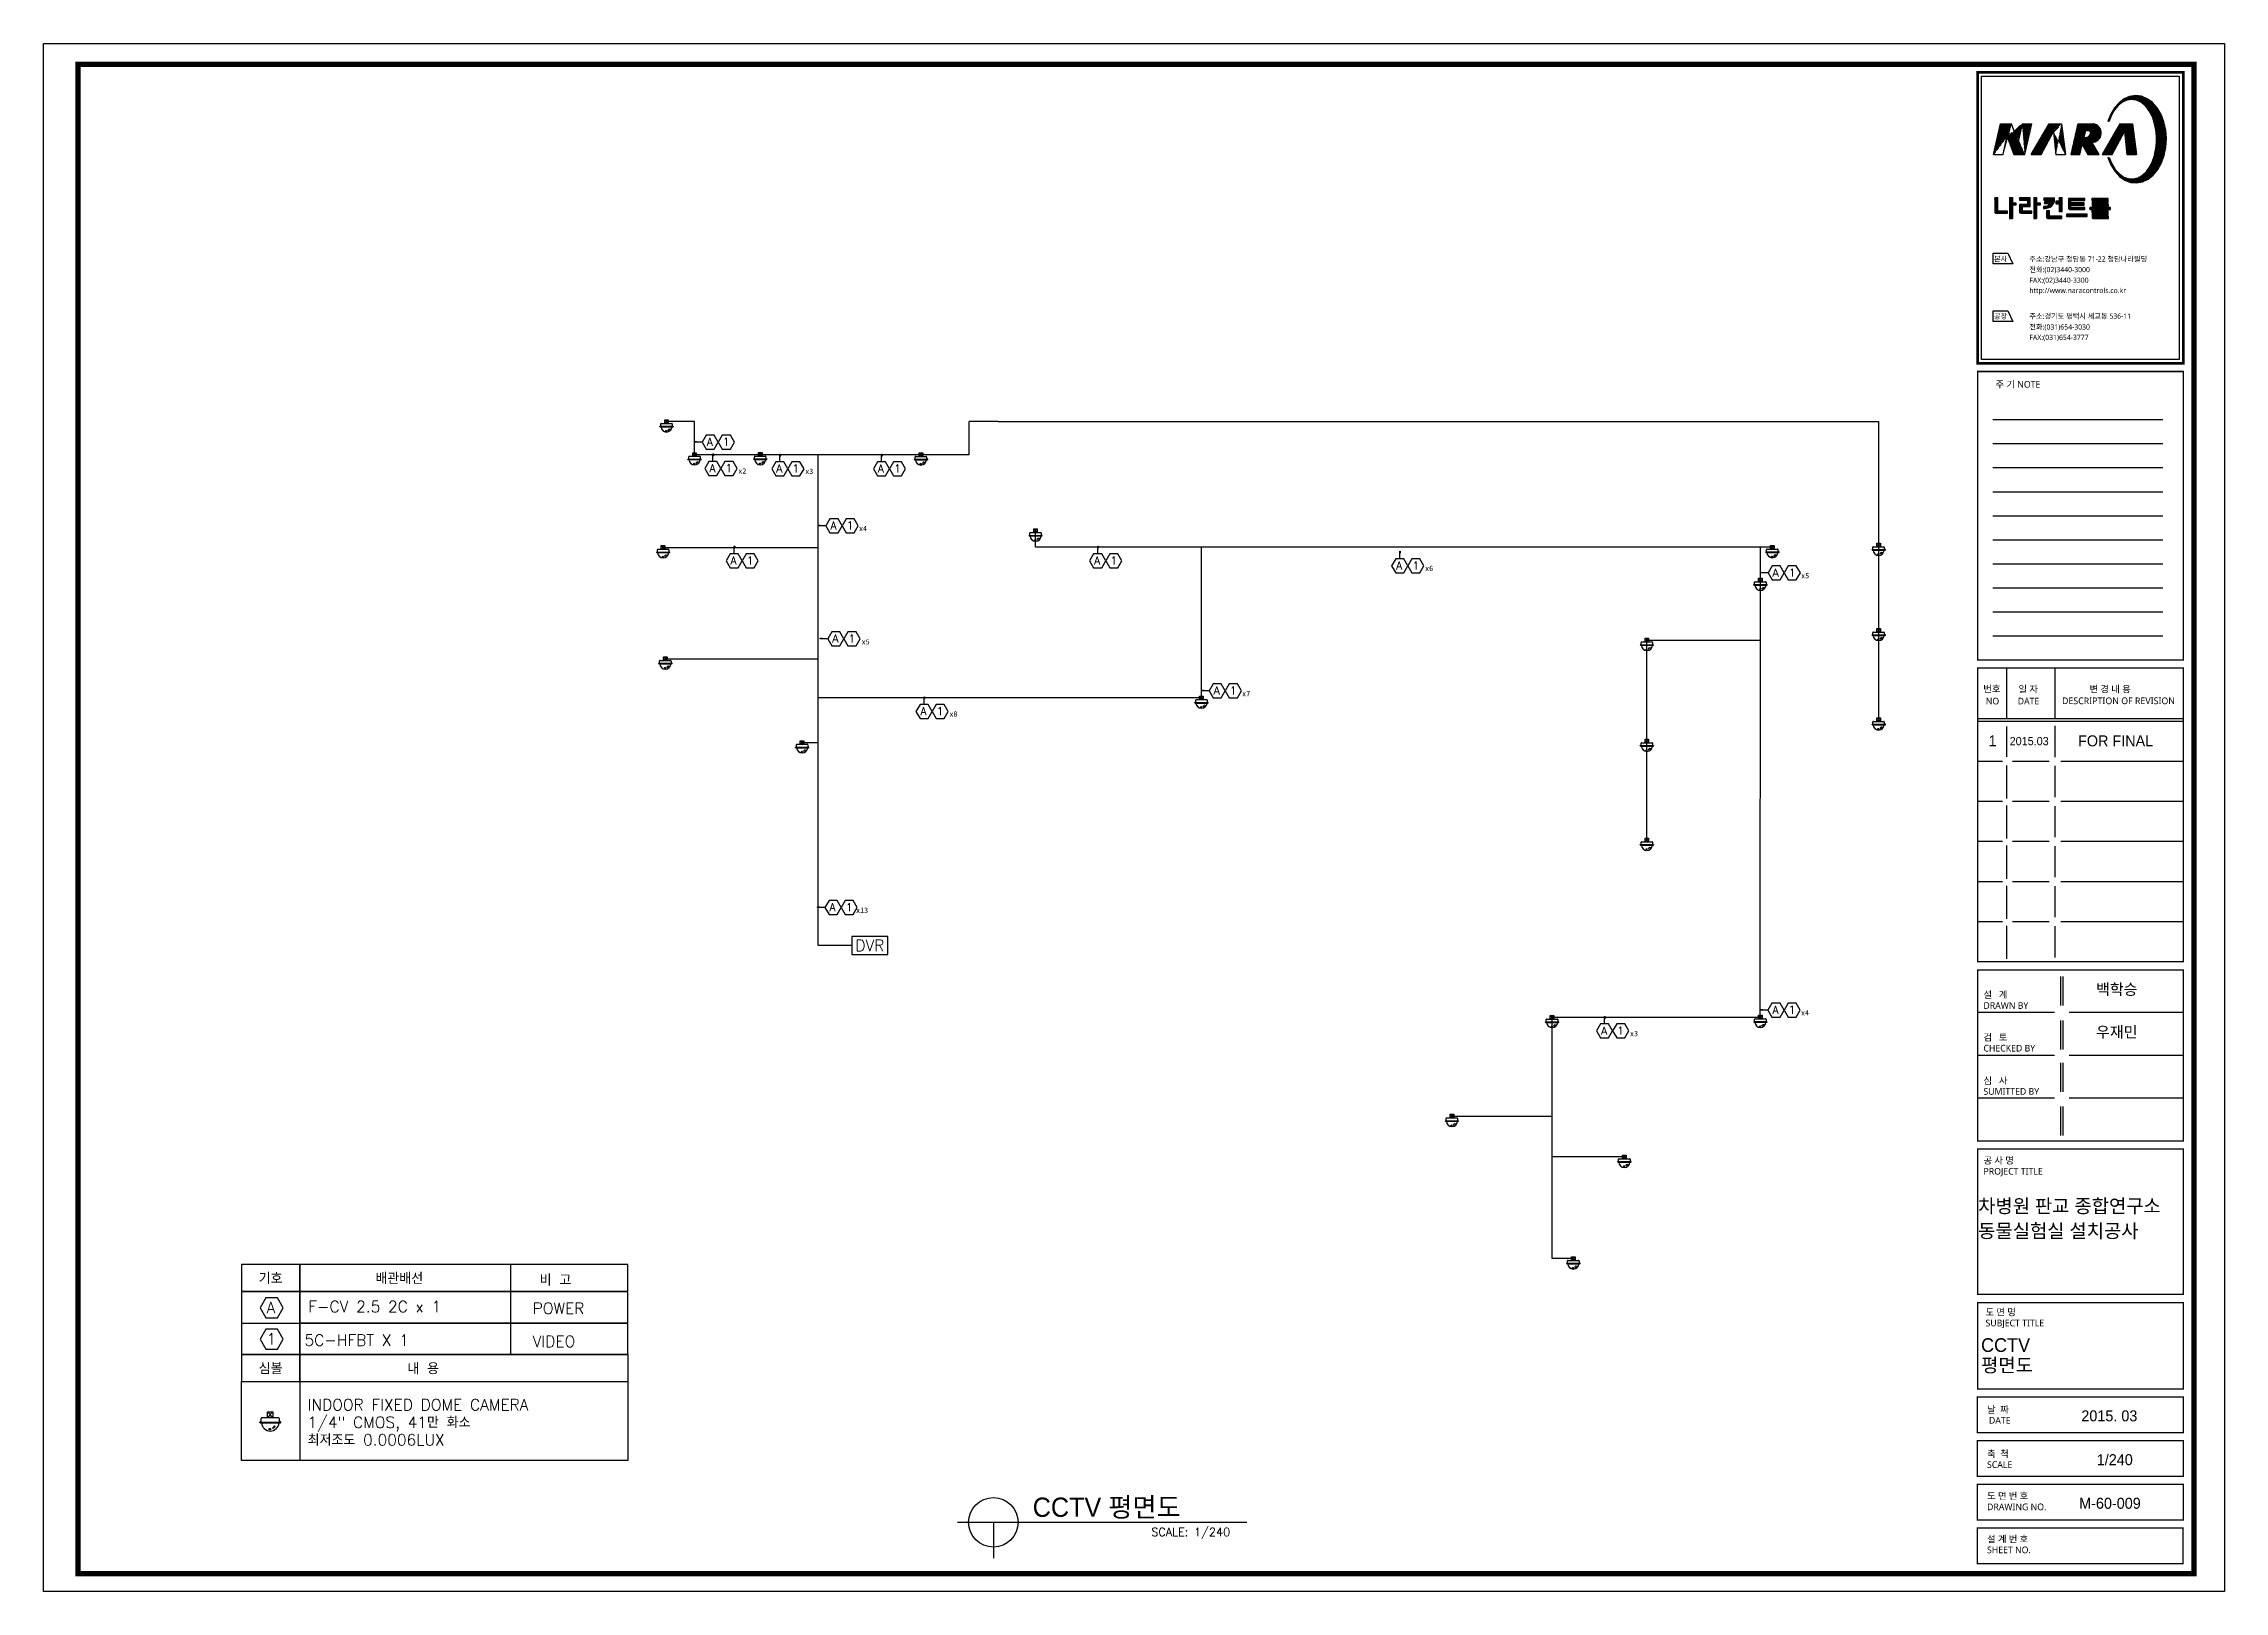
# Model space of a CAD drawing. Header units: millimetres. Extents: x 561168 to 33247342, y -10918660 to -13083.
# Drawn here: x 561168 to 656308, y -80618 to -13083 of the extents above; entities outside this region: 2.
import ezdxf
from ezdxf.enums import TextEntityAlignment as Align

# ---------------------------------------------------------------- set-up
doc = ezdxf.new("R2010")
doc.units = ezdxf.units.MM
doc.header["$LTSCALE"] = 200
doc.header["$MEASUREMENT"] = 0
doc.linetypes.add('CEN', pattern=[62, 60, -1, 0, -1])
doc.layers.get('0').update_dxf_attribs({"linetype": 'CONTINUOUS'})
for name, color, linetype in [('7', 7, 'CONTINUOUS'), ('AREA', 40, 'CONTINUOUS'), ('CCTV', 2, 'CONTINUOUS'), ('ED-NOTE', 3, 'CEN'), ('ED-TABL-LIN2', 1, 'CONTINUOUS'), ('FORM', 7, 'CONTINUOUS'), ('FORM$0$FORM', 7, 'CONTINUOUS'), ('LINE', 2, 'CONTINUOUS'), ('TD-SCRT-GURD', 4, 'CONTINUOUS'), ('추가분', 6, 'CONTINUOUS')]:
    doc.layers.add(name, color=color, linetype=linetype)
doc.styles.add('FORM$0$GHD', font='')
doc.styles.add('FORM$0$STYLE1', font='malgun.ttf', dxfattribs={"height": 2.5})
doc.styles.add('GHD', font='')
doc.styles.add('SAMOO', font='romans.shx', dxfattribs={"bigfont": 'whgtxt.shx'})
doc.styles.add('SIM', font='simplex_.ttf')
doc.styles.get("Standard").update_dxf_attribs({"font": 'SYMBOL'})
doc.styles.add('굴림체', font='')
doc.styles.add('울릉도M', font='HYWULM.TTF')
doc.styles.get('FORM$0$GHD').set_extended_font_data('Dotum')
doc.styles.get('GHD').set_extended_font_data('Dotum')
doc.styles.get('굴림체').set_extended_font_data('GulimChe')
pattern_1 = [(45, (-11.3759, -7.50065), (-0.171711214, 0.171711214), [])]

msp = doc.modelspace()

# ---------------------------------------------------------------- texts
at = {"layer": '7', "style": '울릉도M'}
for s, height, p in [('CCTV', 600, (645694, -70171)), ('평면도', 600, (645694, -71048)), ('1/240', 480, (650740, -75111)), ('M-60-009', 480, (649972, -77013))]:
    msp.add_text(s, height=height, dxfattribs=at).set_placement(p)
at = {"layer": 'AREA', "insert": (32695616, -10918660), "char_height": 900, "attachment_point": 7}
msp.add_mtext('\\A1;', dxfattribs=at)
at = {"layer": 'ED-NOTE', "style": 'SAMOO'}
for s, height, p in [('A', 344, (590095, -30628)), ('1', 344, (590800, -30628)), ('A', 344, (590211, -31776)), ('1', 344, (590916, -31776)), ('A', 344, (593132, -31794)), ('1', 344, (593837, -31794)), ('A', 344, (597565, -31794)), ('1', 344, (598269, -31794)), ('A', 344, (595496, -34278)), ('1', 344, (596201, -34278)), ('A', 344, (591138, -35812)), ('1', 344, (591842, -35812)), ('A', 344, (607000, -35810)), ('1', 344, (607704, -35810)), ('A', 344, (620177, -36028)), ('1', 344, (620881, -36028)), ('A', 344, (636598, -36341)), ('1', 344, (637302, -36341)), ('A', 344, (595576, -39214)), ('1', 344, (596281, -39214)), ('A', 344, (612212, -41484)), ('1', 344, (612917, -41484)), ('A', 344, (599426, -42381)), ('1', 344, (600131, -42381)), ('A', 344, (595456, -50938)), ('1', 344, (596160, -50938)), ('A', 344, (636593, -55412)), ('1', 344, (637297, -55412)), ('A', 344, (629114, -56325)), ('1', 344, (629818, -56325)), ('A', 492, (570895, -68476)), ('F-CV 2.5 2C x 1', 491.94, (572714, -68437)), ('POWER', 491.9, (582505, -68514)), ('1', 492, (570895, -69844)), ('5C-HFBT X 1', 491.94, (572548, -69901)), ('VIDEO', 491.9, (582505, -69955)), ('INDOOR FIXED DOME CAMERA', 491.94, (572686, -72719)), ('1/4" CMOS, 41만 화소', 491.94, (572686, -73487)), ('최저조도 0.0006LUX', 491.94, (572686, -74254))]:
    msp.add_text(s, height=height, dxfattribs=at).set_placement(p)
at = {"layer": 'ED-NOTE'}
for s, height, style, p in [('x2', 234.7, '굴림체', (591649, -31730)), ('x3', 234.7, '굴림체', (594570, -31747)), ('x4', 234.7, '굴림체', (596916, -34238)), ('x6', 234.7, '굴림체', (621615, -35982)), ('x5', 234.7, '굴림체', (638018, -36301)), ('x5', 234.7, '굴림체', (597032, -39185)), ('x7', 234.7, '굴림체', (613632, -41444)), ('x8', 234.7, '굴림체', (600864, -42335)), ('x13', 234.7, '굴림체', (596876, -50898)), ('x4', 234.7, '굴림체', (638013, -55371)), ('x3', 234.7, '굴림체', (630552, -56279)), ('기호', 491.9, 'SAMOO', (571071, -66941)), ('배관배선', 491.9, 'SAMOO', (576686, -66941)), ('비 고', 491.9, 'SAMOO', (583496, -67008)), ('심볼', 491.9, 'SAMOO', (571071, -70876)), ('내 용', 491.9, 'SAMOO', (577729, -70876))]:
    msp.add_text(s, height=height, dxfattribs=dict(at, style=style)).set_placement(p, align=Align.MIDDLE)
at = {"layer": 'FORM', "color": 4, "style": 'GHD'}
msp.add_text('CCTV 평면도', height=840, dxfattribs=at).set_placement((604319, -77365))
at = {"layer": 'FORM', "color": 2, "style": 'SIM'}
msp.add_text('SCALE: 1/240', height=360, dxfattribs=at).set_placement((612932, -77845), align=Align.TOP_RIGHT)
at = {"layer": 'TD-SCRT-GURD', "style": 'SAMOO'}
msp.add_text('DVR', height=491.9, dxfattribs=at).set_placement((597215, -52431), align=Align.MIDDLE)

# ---------------------------------------------------------------- blocks, each defined once
blk = doc.blocks.new('FORM$0$form')
at = {"layer": 'FORM$0$FORM'}
h = blk.add_hatch(dxfattribs=at)
h.set_pattern_fill('ANSI31', color=256, scale=1.942691, style=0)
h.set_pattern_definition(pattern_1)
edge = h.paths.add_edge_path()
edge.add_line((716.28, 522.42), (720.27, 522.42))
edge.add_line((719.34, 533.67), (717.88, 527.02))
edge.add_line((711.49, 533.67), (715.47, 533.67))
edge.add_line((712.35, 522.42), (713.78, 528.86))
edge.add_line((708.92, 522.42), (712.35, 522.42))
edge.add_line((708.92, 522.42), (711.49, 533.67))
edge.add_line((717.81, 527.02), (715.47, 533.67))
edge.add_line((713.9, 528.86), (716.28, 522.42))
edge.add_line((720.27, 522.42), (722.81, 533.67))
edge.add_line((719.34, 533.67), (722.81, 533.67))
h = blk.add_hatch(dxfattribs=at)
h.set_pattern_fill('ANSI31', color=256, scale=1.942691, style=0)
h.set_pattern_definition(pattern_1)
edge = h.paths.add_edge_path()
edge.add_line((729.09, 533.67), (733.65, 533.67))
edge.add_line((731.5, 522.42), (735.09, 522.42))
edge.add_line((730.74, 530.54), (731.5, 522.42))
edge.add_line((726.18, 522.42), (730.63, 530.54))
edge.add_line((733.65, 533.67), (735.09, 522.42))
edge.add_line((722.55, 522.42), (726.18, 522.42))
edge.add_line((722.55, 522.42), (729.09, 533.67))
h = blk.add_hatch(dxfattribs=at)
h.set_pattern_fill('ANSI31', color=256, scale=1.942691, style=0)
h.set_pattern_definition(pattern_1)
edge = h.paths.add_edge_path(flags=16)
edge.add_arc((742.35, 530.64), 1.96, 269.41671, 343.40246)
edge.add_arc((743.39, 530.25), 0.855, 348.54675, 460.07617)
edge.add_line((743.24, 531.09), (742.29, 531.1))
edge.add_line((742.29, 531.1), (741.72, 528.67))
edge.add_line((741.72, 528.67), (742.33, 528.68))
edge = h.paths.add_edge_path()
edge.add_arc((744.68, 530.29), 3.4, 269.06344, 442.79781)
edge.add_line((745.11, 533.67), (739.53, 533.67))
edge.add_line((739.53, 533.67), (736.99, 522.42))
edge.add_line((736.99, 522.42), (740.29, 522.42))
edge.add_line((740.29, 522.42), (741.1, 526.15))
edge.add_line((741.1, 526.15), (743.16, 522.42))
edge.add_line((743.16, 522.42), (747.3, 522.42))
edge.add_line((747.3, 522.42), (744.63, 526.89))
h = blk.add_hatch(dxfattribs=at)
h.set_pattern_fill('ANSI31', color=256, scale=1.942691, style=0)
h.set_pattern_definition(pattern_1)
h.paths.add_polyline_path([(754.86, 533.67), (759.44, 533.67), (760.86, 522.42), (757.31, 522.42), (756.55, 530.81), (751.98, 522.42), (748.42, 522.42)])
h = blk.add_hatch(dxfattribs=at)
h.set_pattern_fill('ANSI31', color=256, scale=1.942691, style=0)
h.set_pattern_definition(pattern_1)
h.paths.add_polyline_path([(710.46, 506.65), (709.33, 506.65), (709.33, 501.59), (709.39, 501.43), (709.49, 501.3), (709.64, 501.15), (709.74, 501.13), (709.88, 501.1), (714.03, 501.1), (714.03, 501.91), (710.46, 501.91)])
edge = h.paths.add_edge_path(flags=16)
edge.add_line((709.65, 501.14), (709.53, 501.27))
h = blk.add_hatch(dxfattribs=at)
h.set_pattern_fill('ANSI31', color=256, scale=1.942691, style=0)
h.set_pattern_definition(pattern_1)
h.paths.add_polyline_path([(715.78, 506.81), (715.78, 504.83), (717.05, 504.83), (717.05, 504.1), (715.79, 504.1), (715.79, 499.19), (714.7, 499.19), (714.7, 506.81)])
h = blk.add_hatch(dxfattribs=at)
h.set_pattern_fill('ANSI31', color=256, scale=1.942691, style=0)
h.set_pattern_definition(pattern_1)
h.paths.add_polyline_path([(722.25, 506.67), (718.34, 506.67), (718.34, 505.88), (721, 505.88), (721.1, 505.85), (721.2, 505.77), (721.24, 505.65), (721.24, 504.32), (718.39, 504.32), (718.33, 504.29), (718.31, 504.24), (718.31, 501.49), (718.37, 501.37), (718.46, 501.29), (718.62, 501.21), (718.89, 501.14), (722.85, 501.14), (722.85, 501.82), (719.56, 501.82), (719.45, 501.88), (719.43, 501.96), (719.43, 503.42), (719.45, 503.51), (719.53, 503.61), (722.25, 503.61)])
edge = h.paths.add_edge_path()
edge.add_line((718.31, 504.23), (718.4, 504.32))
edge.add_line((718.47, 501.28), (718.36, 501.39))
h = blk.add_hatch(dxfattribs=at)
h.set_pattern_fill('ANSI31', color=256, scale=1.942691, style=0)
h.set_pattern_definition(pattern_1)
h.paths.add_polyline_path([(723.54, 506.81), (724.58, 506.81), (724.58, 504.84), (725.83, 504.84), (725.83, 504.05), (724.58, 504.05), (724.58, 499.19), (723.54, 499.19)])
h = blk.add_hatch(dxfattribs=at)
h.set_pattern_fill('ANSI31', color=256, scale=1.942691, style=0)
h.set_pattern_definition(pattern_1)
h.paths.add_polyline_path([(727.17, 506.65), (731.07, 506.65), (731.07, 505.84), (731.07, 505.45), (730.77, 504.79), (730.44, 504.23), (730.05, 503.77), (729.45, 503.35), (729.02, 503.14), (728.72, 503.03), (728.2, 502.91), (727.79, 502.86), (727.02, 502.86), (727.02, 503.54), (727.52, 503.54), (727.88, 503.57), (728.24, 503.69), (728.62, 503.84), (728.94, 504.03), (729.2, 504.24), (729.37, 504.38), (729.4, 504.5), (729.34, 504.59), (727.39, 504.59), (727.39, 505.25), (729.83, 505.25), (729.93, 505.38), (729.98, 505.56), (729.95, 505.74), (729.86, 505.84), (729.79, 505.9), (727.17, 505.9)])
edge = h.paths.add_edge_path(flags=16)
edge.add_line((730, 503.73), (730.14, 503.87))
h = blk.add_hatch(dxfattribs=at)
h.set_pattern_fill('ANSI31', color=256, scale=1.942691, style=0)
h.set_pattern_definition(pattern_1)
edge = h.paths.add_edge_path()
edge.add_line((728.13, 502), (728.13, 499.59))
edge.add_line((728.13, 499.59), (728.19, 499.49))
edge.add_line((728.19, 499.49), (728.28, 499.4))
edge.add_line((728.28, 499.4), (728.4, 499.32))
edge.add_line((728.4, 499.32), (728.51, 499.24))
edge.add_line((728.51, 499.24), (728.63, 499.17))
edge.add_line((729.21, 500.07), (729.21, 502))
edge.add_line((729.21, 502), (728.13, 502))
edge.add_line((728.62, 499.17), (728.63, 499.19))
edge.add_line((728.23, 499.45), (728.18, 499.49))
edge.add_line((733.78, 499.19), (733.78, 500.07))
edge.add_line((733.78, 500.07), (729.21, 500.07))
edge.add_line((728.6, 499.19), (733.78, 499.19))
h = blk.add_hatch(dxfattribs=at)
h.set_pattern_fill('ANSI31', color=256, scale=1.942691, style=0)
h.set_pattern_definition(pattern_1)
h.paths.add_polyline_path([(733.81, 501.67), (732.75, 501.67), (732.75, 504.58), (731.58, 504.58), (731.58, 505.46), (732.74, 505.46), (732.74, 506.81), (733.81, 506.81)])
h = blk.add_hatch(dxfattribs=at)
h.set_pattern_fill('ANSI31', color=256, scale=1.942691, style=0)
h.set_pattern_definition(pattern_1)
h.paths.add_polyline_path([(742.96, 499.98), (742.96, 500.81), (735.37, 500.81), (735.37, 499.98)])
h = blk.add_hatch(dxfattribs=at)
h.set_pattern_fill('ANSI31', color=256, scale=1.942691, style=0)
h.set_pattern_definition(pattern_1)
h.paths.add_polyline_path([(742.04, 506.45), (736.2, 506.45), (736.2, 502.78), (736.23, 502.67), (736.31, 502.59), (736.47, 502.48), (736.54, 502.46), (742.05, 502.46), (742.05, 503.21), (737.16, 503.21), (737.06, 503.27), (737.03, 503.32), (737.03, 503.93), (737.07, 504.02), (737.16, 504.08), (737.23, 504.09), (741.87, 504.09), (741.87, 504.84), (737.28, 504.84), (737.13, 504.87), (737.05, 504.92), (737.04, 504.98), (737.04, 505.56), (737.09, 505.64), (737.17, 505.71), (737.26, 505.74), (742.04, 505.74)])
h = blk.add_hatch(dxfattribs=at)
h.set_pattern_fill('ANSI31', color=256, scale=1.942691, style=0)
h.set_pattern_definition(pattern_1)
h.paths.add_polyline_path([(750.58, 506.42), (744.64, 506.42), (744.64, 505.75), (749.4, 505.75), (749.53, 505.71), (749.58, 505.64), (749.6, 505.55), (749.59, 505.44), (749.43, 505.31), (749.26, 505.27), (744.77, 505.27), (744.77, 503.89), (744.81, 503.8), (744.89, 503.73), (745, 503.63), (745.08, 503.6), (746.98, 503.6), (747.07, 503.57), (747.11, 503.53), (747.14, 503.5), (747.14, 503.29), (747.11, 503.2), (747, 503.15), (743.86, 503.15), (743.86, 502.48), (751.47, 502.48), (751.47, 503.15), (748.35, 503.15), (748.21, 503.18), (748.16, 503.27), (748.16, 503.52), (748.23, 503.59), (748.34, 503.64), (750.67, 503.64), (750.67, 504.31), (745.8, 504.31), (745.69, 504.37), (745.65, 504.45), (745.65, 504.67), (745.73, 504.76), (745.87, 504.8), (750.58, 504.8)])
edge = h.paths.add_edge_path(flags=16)
edge.add_line((744.93, 503.69), (744.81, 503.82))
h = blk.add_hatch(dxfattribs=at)
h.set_pattern_fill('ANSI31', color=256, scale=1.942691, style=0)
h.set_pattern_definition(pattern_1)
h.paths.add_polyline_path([(750.58, 500.39), (750.58, 502.04), (744.64, 502.04), (744.64, 501.34), (749.4, 501.34), (749.52, 501.3), (749.58, 501.23), (749.6, 501.14), (749.59, 501.03), (749.46, 500.9), (749.34, 500.86), (744.81, 500.86), (744.77, 500.86), (744.77, 499.49), (744.81, 499.4), (744.89, 499.32), (745, 499.23), (745.12, 499.18), (750.67, 499.18), (750.67, 499.91), (745.8, 499.91), (745.69, 499.97), (745.65, 500.04), (745.65, 500.26), (745.73, 500.35), (745.87, 500.39)])
edge = h.paths.add_edge_path(flags=17)
edge.add_line((750.65, 499.18), (750.67, 499.21))
edge.add_line((744.91, 499.3), (744.81, 499.41))
at = {"layer": 'FORM$0$FORM', "color": 3}
for p, q in [((752.26, 538.4), (756.71, 542.86)), ((752.78, 539.27), (755.74, 542.23)), ((755.34, 541.14), (757.32, 543.13)), ((756.23, 541.68), (757.94, 543.39)), ((756.86, 541.97), (758.5, 543.61)), ((757.45, 542.22), (758.9, 543.68)), ((757.86, 542.29), (759.31, 543.74)), ((758.27, 542.35), (759.72, 543.81)), ((758.68, 542.42), (760.13, 543.87)), ((759.09, 542.46), (760.54, 543.91)), ((759.39, 542.44), (760.84, 543.89)), ((759.69, 542.4), (761.14, 543.85)), ((760, 542.37), (761.44, 543.81)), ((760.3, 542.33), (761.75, 543.77)), ((760.61, 542.29), (762.05, 543.73)), ((760.88, 542.22), (762.35, 543.69)), ((761.12, 542.12), (762.66, 543.65)), ((761.36, 542.01), (762.91, 543.56)), ((761.61, 541.91), (763.15, 543.46)), ((761.85, 541.81), (763.39, 543.36)), ((762.09, 541.71), (763.63, 543.26)), ((762.34, 541.61), (763.88, 543.15)), ((762.54, 541.47), (764.12, 543.05)), ((762.74, 541.33), (764.36, 542.95)), ((762.93, 541.18), (764.6, 542.85)), ((763.13, 541.03), (764.83, 542.74)), ((763.32, 540.88), (765.03, 542.59)), ((763.52, 540.74), (765.23, 542.44)), ((763.72, 540.59), (765.42, 542.3)), ((763.88, 540.41), (765.62, 542.15)), ((764.04, 540.23), (765.82, 542)), ((764.21, 540.05), (766.01, 541.85)), ((764.37, 539.87), (766.21, 541.71)), ((764.53, 539.69), (766.4, 541.56)), ((764.69, 539.51), (766.6, 541.41)), ((764.86, 539.33), (766.78, 541.25)), ((765, 539.13), (766.94, 541.07)), ((765.14, 538.92), (767.1, 540.88)), ((765.27, 538.71), (767.26, 540.7)), ((765.41, 538.5), (767.42, 540.52)), ((765.54, 538.29), (767.58, 540.33)), ((765.67, 538.08), (767.74, 540.15)), ((765.81, 537.87), (767.9, 539.97)), ((765.94, 537.66), (768.06, 539.78)), ((766.05, 537.43), (768.22, 539.6)), ((766.16, 537.2), (768.38, 539.41)), ((766.27, 536.96), (768.51, 539.2)), ((750.47, 534.58), (750.89, 534.58)), ((750.49, 534.58), (751.17, 535.25)), ((750.69, 535.12), (751.4, 535.83)), ((750.84, 534.58), (750.93, 534.67)), ((750.92, 535.69), (751.63, 536.4)), ((751.15, 536.27), (751.95, 537.06)), ((751.38, 536.84), (752.44, 537.9)), ((751.74, 537.54), (752.95, 538.75)), ((766.38, 536.72), (768.64, 538.99)), ((766.48, 536.49), (768.77, 538.77)), ((766.59, 536.25), (768.89, 538.55)), ((766.7, 536.01), (769.02, 538.34)), ((766.8, 535.78), (769.15, 538.12)), ((766.89, 535.52), (769.27, 537.9)), ((766.97, 535.26), (769.4, 537.69)), ((767.05, 534.99), (769.53, 537.47)), ((767.13, 534.73), (769.65, 537.25)), ((767.21, 534.47), (769.78, 537.04)), ((767.29, 534.2), (769.88, 536.79)), ((767.37, 533.94), (769.97, 536.55)), ((767.45, 533.68), (770.07, 536.3)), ((767.51, 533.39), (770.17, 536.05)), ((767.57, 533.11), (770.26, 535.8)), ((767.63, 532.83), (770.36, 535.55)), ((767.69, 532.54), (770.45, 535.3)), ((767.75, 532.26), (770.55, 535.06)), ((767.81, 531.98), (770.64, 534.81)), ((767.87, 531.69), (770.74, 534.56)), ((767.93, 531.41), (770.83, 534.31)), ((767.96, 531.09), (770.9, 534.03)), ((767.99, 530.78), (770.96, 533.75)), ((768.02, 530.47), (771.02, 533.47)), ((768.06, 530.16), (771.08, 533.19)), ((768.09, 529.85), (771.14, 532.91)), ((768.12, 529.54), (771.21, 532.63)), ((768.15, 529.23), (771.27, 532.34)), ((768.16, 528.89), (771.33, 532.06)), ((768.16, 528.55), (771.39, 531.78)), ((768.16, 528.2), (771.46, 531.5)), ((768.16, 527.86), (771.5, 531.2)), ((765.35, 517.5), (771.17, 523.32)), ((765.92, 518.41), (771.26, 523.75)), ((766.25, 519.08), (771.35, 524.18)), ((766.58, 519.76), (771.43, 524.61)), ((766.83, 520.35), (771.52, 525.04)), ((766.99, 520.86), (771.56, 525.42)), ((767.16, 521.36), (771.58, 525.79)), ((767.32, 521.87), (771.6, 526.15)), ((767.49, 522.38), (771.63, 526.52)), ((767.54, 522.77), (771.65, 526.88)), ((767.63, 523.21), (771.67, 527.25)), ((767.72, 523.64), (771.69, 527.61)), ((767.81, 524.08), (771.71, 527.98)), ((767.9, 524.51), (771.72, 528.34)), ((767.96, 524.91), (771.7, 528.65)), ((767.99, 525.29), (771.67, 528.97)), ((768.03, 525.67), (771.65, 529.29)), ((768.07, 526.06), (771.63, 529.61)), ((768.11, 526.44), (771.6, 529.93)), ((768.15, 526.82), (771.58, 530.25)), ((768.16, 527.52), (771.53, 530.88)), ((768.16, 527.17), (771.55, 530.57)), ((750.44, 521.4), (750.92, 521.4)), ((750.52, 521.21), (750.71, 521.4)), ((750.62, 520.96), (750.96, 521.31)), ((750.71, 520.72), (751.06, 521.06)), ((750.81, 520.48), (751.16, 520.82)), ((750.91, 520.23), (751.26, 520.58)), ((751.01, 519.99), (751.36, 520.33)), ((751.11, 519.74), (751.46, 520.09)), ((751.21, 519.5), (751.56, 519.85)), ((751.31, 519.25), (751.66, 519.61)), ((751.41, 519.01), (751.76, 519.36)), ((751.51, 518.76), (751.86, 519.12)), ((751.63, 518.55), (751.98, 518.9)), ((751.76, 518.33), (752.12, 518.69)), ((751.89, 518.12), (752.25, 518.47)), ((752.02, 517.91), (752.38, 518.26)), ((752.15, 517.69), (752.51, 518.05)), ((752.29, 517.48), (752.64, 517.84)), ((752.42, 517.27), (752.77, 517.63)), ((752.55, 517.06), (752.91, 517.42)), ((752.68, 516.84), (753.04, 517.2)), ((752.81, 516.63), (753.17, 516.99)), ((752.94, 516.42), (753.34, 516.82)), ((753.1, 516.24), (753.5, 516.64)), ((753.26, 516.06), (753.67, 516.46)), ((753.43, 515.88), (753.83, 516.28)), ((753.59, 515.7), (754, 516.1)), ((753.75, 515.52), (754.16, 515.92)), ((753.92, 515.34), (754.33, 515.75)), ((754.08, 515.16), (754.49, 515.57)), ((754.24, 514.98), (754.66, 515.39)), ((760.36, 512.16), (771.09, 522.89)), ((760.67, 512.13), (771, 522.46)), ((761.03, 512.14), (770.87, 521.99)), ((761.44, 512.22), (770.68, 521.45)), ((761.86, 512.29), (770.49, 520.92)), ((762.28, 512.37), (770.29, 520.38)), ((762.7, 512.44), (770.1, 519.84)), ((763.18, 512.57), (769.85, 519.25)), ((763.83, 512.88), (769.43, 518.48)), ((764.48, 513.19), (769, 517.71)), ((765.22, 513.59), (768.48, 516.85)), ((754.41, 514.8), (754.86, 515.25)), ((754.57, 514.62), (755.07, 515.11)), ((754.75, 514.45), (755.27, 514.98)), ((754.95, 514.31), (755.48, 514.84)), ((755.15, 514.17), (755.68, 514.7)), ((755.36, 514.03), (755.89, 514.56)), ((755.56, 513.88), (756.09, 514.42)), ((755.76, 513.74), (756.3, 514.28)), ((755.96, 513.6), (756.55, 514.19)), ((756.16, 513.46), (756.81, 514.1)), ((756.36, 513.31), (757.06, 514.02)), ((756.56, 513.17), (757.32, 513.93)), ((756.8, 513.07), (757.57, 513.84)), ((757.05, 512.97), (757.83, 513.75)), ((757.28, 512.86), (758.16, 513.74)), ((757.54, 512.78), (758.42, 513.65)), ((757.79, 512.68), (758.75, 513.64)), ((758.04, 512.59), (759.08, 513.63)), ((758.28, 512.49), (759.42, 513.62)), ((758.53, 512.39), (759.75, 513.61)), ((758.8, 512.32), (760.19, 513.72)), ((759.11, 512.29), (760.66, 513.84)), ((759.42, 512.26), (761.12, 513.96)), ((759.74, 512.23), (761.68, 514.17)), ((760.05, 512.19), (762.48, 514.62))]:
    blk.add_line(p, q, dxfattribs=at)
at = {"layer": 'FORM$0$FORM', "color": 7}
for p, q in [((708.92, 522.42), (711.49, 533.67)), ((717.81, 527.02), (715.47, 533.67)), ((719.34, 533.67), (717.88, 527.02)), ((720.27, 522.42), (722.81, 533.67)), ((722.55, 522.42), (729.09, 533.67)), ((733.65, 533.67), (735.09, 522.42)), ((739.53, 533.67), (736.99, 522.42)), ((754.86, 533.67), (748.42, 522.42)), ((759.44, 533.67), (760.86, 522.42)), ((712.35, 522.42), (713.78, 528.86)), ((713.9, 528.86), (716.28, 522.42)), ((726.18, 522.42), (730.63, 530.54)), ((730.74, 530.54), (731.5, 522.42)), ((740.29, 522.42), (741.1, 526.15)), ((741.1, 526.15), (743.16, 522.42)), ((742.29, 531.1), (741.72, 528.67)), ((741.72, 528.67), (742.33, 528.68)), ((743.24, 531.09), (742.29, 531.1)), ((747.3, 522.42), (744.63, 526.89)), ((751.98, 522.42), (756.55, 530.81)), ((756.55, 530.81), (757.31, 522.42)), ((710.46, 506.65), (709.33, 506.65)), ((709.33, 506.65), (709.33, 501.59)), ((709.33, 501.59), (709.39, 501.43)), ((709.39, 501.43), (709.49, 501.3)), ((709.49, 501.3), (709.64, 501.15)), ((709.65, 501.14), (709.53, 501.27)), ((709.64, 501.15), (709.74, 501.13)), ((709.74, 501.13), (709.88, 501.1)), ((709.88, 501.1), (714.03, 501.1)), ((710.46, 501.91), (710.46, 506.65)), ((714.03, 501.91), (710.46, 501.91)), ((714.03, 501.1), (714.03, 501.91)), ((714.7, 506.81), (714.7, 499.19)), ((714.7, 506.81), (715.78, 506.81)), ((715.78, 506.81), (715.78, 504.83)), ((715.78, 504.83), (717.05, 504.83)), ((715.79, 504.1), (715.79, 499.19)), ((717.05, 504.1), (715.79, 504.1)), ((717.05, 504.83), (717.05, 504.1)), ((718.31, 504.23), (718.4, 504.32)), ((718.33, 504.29), (718.31, 504.24)), ((718.31, 504.24), (718.31, 501.49)), ((718.31, 501.49), (718.37, 501.37)), ((718.39, 504.32), (718.33, 504.29)), ((722.25, 506.67), (718.34, 506.67)), ((718.34, 506.67), (718.34, 505.88)), ((718.34, 505.88), (721, 505.88)), ((718.47, 501.28), (718.36, 501.39)), ((718.37, 501.37), (718.46, 501.29)), ((721.24, 504.32), (718.39, 504.32)), ((718.46, 501.29), (718.62, 501.21)), ((718.62, 501.21), (718.89, 501.14)), ((718.89, 501.14), (722.85, 501.14)), ((719.43, 503.42), (719.45, 503.51)), ((719.43, 501.96), (719.43, 503.42)), ((719.45, 501.88), (719.43, 501.96)), ((719.45, 503.51), (719.53, 503.61)), ((719.56, 501.82), (719.45, 501.88)), ((719.53, 503.61), (722.25, 503.61)), ((722.85, 501.82), (719.56, 501.82)), ((721, 505.88), (721.1, 505.85)), ((721.1, 505.85), (721.2, 505.77)), ((721.2, 505.77), (721.24, 505.65)), ((721.24, 505.65), (721.24, 504.32)), ((722.25, 503.61), (722.25, 506.67)), ((722.85, 501.14), (722.85, 501.82)), ((723.54, 506.81), (723.54, 499.19)), ((723.54, 506.81), (724.58, 506.81)), ((724.58, 506.81), (724.58, 504.84)), ((724.58, 504.84), (725.83, 504.84)), ((724.58, 504.05), (724.58, 499.19)), ((725.83, 504.05), (724.58, 504.05)), ((725.83, 504.84), (725.83, 504.05)), ((727.02, 503.54), (727.02, 502.86)), ((727.52, 503.54), (727.02, 503.54)), ((727.02, 502.86), (727.79, 502.86)), ((727.17, 506.65), (727.17, 505.9)), ((727.17, 505.9), (729.79, 505.9)), ((727.39, 505.25), (727.39, 504.59)), ((729.83, 505.25), (727.39, 505.25)), ((727.39, 504.59), (729.34, 504.59)), ((727.88, 503.57), (727.52, 503.54)), ((727.79, 502.86), (728.2, 502.91)), ((728.24, 503.69), (727.88, 503.57)), ((729.21, 502), (728.13, 502)), ((728.13, 502), (728.13, 499.59)), ((728.13, 499.59), (728.19, 499.49)), ((728.23, 499.45), (728.18, 499.49)), ((728.19, 499.49), (728.28, 499.4)), ((728.2, 502.91), (728.72, 503.03)), ((728.62, 503.84), (728.24, 503.69)), ((728.94, 504.03), (728.62, 503.84)), ((728.72, 503.03), (729.02, 503.14)), ((729.2, 504.24), (728.94, 504.03)), ((729.02, 503.14), (729.45, 503.35)), ((729.37, 504.38), (729.2, 504.24)), ((729.21, 500.07), (729.21, 502)), ((733.78, 500.07), (729.21, 500.07)), ((729.34, 504.59), (729.4, 504.5)), ((729.4, 504.5), (729.37, 504.38)), ((729.45, 503.35), (730.05, 503.77)), ((729.79, 505.9), (729.86, 505.84)), ((729.93, 505.38), (729.83, 505.25)), ((729.86, 505.84), (729.95, 505.74)), ((729.98, 505.56), (729.93, 505.38)), ((729.95, 505.74), (729.98, 505.56)), ((730, 503.73), (730.14, 503.87)), ((730.05, 503.77), (730.44, 504.23)), ((730.44, 504.23), (730.77, 504.79)), ((730.77, 504.79), (731.07, 505.45)), ((731.07, 505.84), (731.07, 506.65)), ((731.07, 505.45), (731.07, 505.84)), ((731.58, 505.46), (731.58, 504.58)), ((732.74, 505.46), (731.58, 505.46)), ((731.58, 504.58), (732.75, 504.58)), ((732.74, 506.81), (732.74, 505.46)), ((732.74, 506.81), (733.81, 506.81)), ((732.75, 504.58), (732.75, 501.67)), ((733.78, 499.19), (733.78, 500.07)), ((733.81, 501.67), (733.81, 506.81)), ((735.37, 500.81), (735.37, 499.98)), ((742.96, 500.81), (735.37, 500.81)), ((735.37, 499.98), (742.96, 499.98)), ((742.04, 506.45), (736.2, 506.45)), ((736.2, 506.45), (736.2, 502.78)), ((736.2, 502.78), (736.23, 502.67)), ((736.23, 502.67), (736.31, 502.59)), ((736.31, 502.59), (736.47, 502.48)), ((736.47, 502.48), (736.54, 502.46)), ((736.54, 502.46), (742.05, 502.46)), ((737.03, 503.93), (737.07, 504.02)), ((737.03, 503.32), (737.03, 503.93)), ((737.06, 503.27), (737.03, 503.32)), ((737.04, 505.56), (737.09, 505.64)), ((737.04, 504.98), (737.04, 505.56)), ((737.05, 504.92), (737.04, 504.98)), ((737.13, 504.87), (737.05, 504.92)), ((737.16, 503.21), (737.06, 503.27)), ((737.07, 504.02), (737.16, 504.08)), ((737.09, 505.64), (737.17, 505.71)), ((737.28, 504.84), (737.13, 504.87)), ((737.16, 504.08), (737.23, 504.09)), ((742.05, 503.21), (737.16, 503.21)), ((737.17, 505.71), (737.26, 505.74)), ((737.23, 504.09), (741.87, 504.09)), ((737.26, 505.74), (742.04, 505.74)), ((741.87, 504.84), (737.28, 504.84)), ((741.87, 504.09), (741.87, 504.84)), ((742.04, 505.74), (742.04, 506.45)), ((742.05, 502.46), (742.05, 503.21)), ((742.96, 499.98), (742.96, 500.81)), ((747, 503.15), (743.86, 503.15)), ((743.86, 503.15), (743.86, 502.48)), ((743.86, 502.48), (751.47, 502.48)), ((750.58, 506.42), (744.64, 506.42)), ((744.64, 506.42), (744.64, 505.75)), ((744.64, 505.75), (749.4, 505.75)), ((750.58, 502.04), (744.64, 502.04)), ((744.64, 502.04), (744.64, 501.34)), ((744.64, 501.34), (749.4, 501.34)), ((749.26, 505.27), (744.77, 505.27)), ((744.77, 505.27), (744.77, 503.89)), ((744.77, 503.89), (744.81, 503.8)), ((744.81, 500.86), (744.77, 500.86)), ((744.77, 500.86), (744.77, 499.49)), ((744.77, 499.49), (744.81, 499.4)), ((744.93, 503.69), (744.81, 503.82)), ((744.81, 503.8), (744.89, 503.73)), ((749.34, 500.86), (744.81, 500.86)), ((744.89, 503.73), (745, 503.63)), ((745, 503.63), (745.08, 503.6)), ((745.08, 503.6), (746.98, 503.6)), ((745.65, 504.67), (745.73, 504.76)), ((745.65, 504.45), (745.65, 504.67)), ((745.69, 504.37), (745.65, 504.45)), ((745.65, 500.26), (745.73, 500.35)), ((745.65, 500.04), (745.65, 500.26)), ((745.69, 499.97), (745.65, 500.04)), ((745.8, 504.31), (745.69, 504.37)), ((745.8, 499.91), (745.69, 499.97)), ((745.73, 504.76), (745.87, 504.8)), ((745.73, 500.35), (745.87, 500.39)), ((750.67, 504.31), (745.8, 504.31)), ((750.67, 499.91), (745.8, 499.91)), ((745.87, 504.8), (750.58, 504.8)), ((745.87, 500.39), (750.58, 500.39)), ((746.98, 503.6), (747.07, 503.57)), ((747.11, 503.2), (747, 503.15)), ((747.07, 503.57), (747.11, 503.53)), ((747.11, 503.53), (747.14, 503.5)), ((747.14, 503.29), (747.11, 503.2)), ((747.14, 503.5), (747.14, 503.29)), ((748.16, 503.52), (748.23, 503.59)), ((748.16, 503.27), (748.16, 503.52)), ((748.21, 503.18), (748.16, 503.27)), ((748.35, 503.15), (748.21, 503.18)), ((748.23, 503.59), (748.34, 503.64)), ((748.34, 503.64), (750.67, 503.64)), ((751.47, 503.15), (748.35, 503.15)), ((749.43, 505.31), (749.26, 505.27)), ((749.46, 500.9), (749.34, 500.86)), ((749.4, 505.75), (749.53, 505.71)), ((749.4, 501.34), (749.52, 501.3)), ((749.59, 505.44), (749.43, 505.31)), ((749.59, 501.03), (749.46, 500.9)), ((749.52, 501.3), (749.58, 501.23)), ((749.53, 505.71), (749.58, 505.64)), ((749.58, 505.64), (749.6, 505.55)), ((749.58, 501.23), (749.6, 501.14)), ((749.6, 505.55), (749.59, 505.44)), ((749.6, 501.14), (749.59, 501.03)), ((750.58, 504.8), (750.58, 506.42)), ((750.58, 500.39), (750.58, 502.04)), ((750.67, 503.64), (750.67, 504.31)), ((750.67, 499.18), (750.67, 499.91)), ((751.47, 502.48), (751.47, 503.15)), ((714.7, 499.19), (715.79, 499.19)), ((723.54, 499.19), (724.58, 499.19)), ((728.28, 499.4), (728.4, 499.32)), ((728.4, 499.32), (728.51, 499.24)), ((728.51, 499.24), (728.63, 499.17)), ((728.6, 499.19), (733.78, 499.19)), ((728.62, 499.17), (728.63, 499.19)), ((744.91, 499.3), (744.81, 499.41)), ((744.81, 499.4), (744.89, 499.32)), ((744.89, 499.32), (745, 499.23)), ((745, 499.23), (745.12, 499.18)), ((745.12, 499.18), (750.67, 499.18)), ((750.65, 499.18), (750.67, 499.21)), ((708.66, 426.09), (770.47, 426.09)), ((708.66, 417.35), (770.47, 417.35)), ((708.66, 408.6), (770.47, 408.6)), ((708.66, 399.86), (770.47, 399.86)), ((708.66, 391.12), (770.47, 391.12)), ((708.66, 382.38), (770.47, 382.38)), ((708.66, 373.64), (770.47, 373.64)), ((708.66, 364.89), (770.47, 364.89)), ((708.66, 356.15), (770.47, 356.15)), ((708.66, 347.41), (770.47, 347.41)), ((713.79, 317.3), (713.79, 335.75)), ((731.27, 317.3), (731.27, 335.75)), ((777.9, 317.3), (703.1, 317.3)), ((777.9, 316.33), (703.1, 316.33)), ((713.79, 303.47), (713.79, 314.52)), ((731.27, 303.37), (731.27, 314.69)), ((712.21, 301.76), (703.1, 301.76)), ((729.16, 301.76), (715.81, 301.76)), ((778.03, 301.76), (733.31, 301.76)), ((713.79, 288.27), (713.79, 300.31)), ((731.27, 288.8), (731.27, 300.12)), ((712.21, 287.19), (703.1, 287.19)), ((713.79, 273.7), (713.79, 285.74)), ((729.16, 287.19), (715.81, 287.19)), ((731.27, 274.23), (731.27, 285.55)), ((778.03, 287.19), (733.31, 287.19)), ((712.21, 272.62), (703.1, 272.62)), ((713.79, 259.13), (713.79, 271.17)), ((729.16, 272.62), (715.81, 272.62)), ((731.27, 259.66), (731.27, 270.98)), ((778.03, 272.62), (733.31, 272.62)), ((712.21, 258.05), (703.1, 258.05)), ((713.79, 244.56), (713.79, 256.6)), ((729.16, 258.05), (715.81, 258.05)), ((731.27, 245.09), (731.27, 256.41)), ((778.03, 258.05), (733.31, 258.05)), ((712.21, 243.48), (703.1, 243.48)), ((713.79, 229.99), (713.79, 242.03)), ((729.16, 243.48), (715.81, 243.48)), ((731.27, 230.52), (731.27, 241.84)), ((778.03, 243.48), (733.31, 243.48)), ((733.31, 213.08), (733.31, 223.62)), ((734.21, 213.08), (734.21, 223.62)), ((731.09, 210.45), (703.1, 210.45)), ((733.31, 197.01), (733.31, 207.55)), ((734.21, 197.01), (734.21, 207.55)), ((777.9, 210.45), (736.34, 210.45)), ((731.09, 194.91), (703.1, 194.91)), ((733.31, 181.6), (733.31, 192.14)), ((734.21, 181.6), (734.21, 192.14)), ((777.9, 194.91), (736.34, 194.91)), ((731.09, 179.37), (703.1, 179.37)), ((733.31, 165.74), (733.31, 176.28)), ((734.21, 165.74), (734.21, 176.28)), ((777.9, 179.37), (736.34, 179.37))]:
    blk.add_line(p, q, dxfattribs=at)
at = {"layer": 'FORM$0$FORM'}
for p, q in [((727.17, 506.65), (731.07, 506.65)), ((733.81, 501.67), (732.75, 501.67))]:
    blk.add_line(p, q, dxfattribs=at)
at = {"layer": 'FORM$0$FORM', "color": 3}
for points in [[(0, 562.79), (792.83, 562.79), (792.83, 0), (0, 0)], [(776.44, 447.93), (704.56, 447.93), (704.56, 550.91), (776.44, 550.91)]]:
    blk.add_lwpolyline(points, close=True, dxfattribs=at)
at = {"layer": 'FORM$0$FORM', "color": 2, "const_width": 1.94}
blk.add_lwpolyline([(12.48, 6.47), (12.48, 555.28), (781.78, 555.28), (781.78, 6.47)], close=True, dxfattribs=at)
at = {"layer": 'FORM$0$FORM', "color": 3}
for points, const_width in [([(777.9, 446.48), (703.1, 446.48), (703.1, 552.36), (777.9, 552.36)], 0.971), ([(703.1, 338.67), (703.1, 443.56), (777.9, 443.56), (777.9, 338.67)], 0.486), ([(777.9, 335.75), (703.1, 335.75), (703.1, 228.91), (777.9, 228.91)], 0.486), ([(703.1, 163.82), (777.9, 163.82), (777.9, 225.99), (703.1, 225.99)], 0.486), ([(777.89, 107.95), (777.89, 160.91), (703.09, 160.91), (703.09, 107.95)], 0.486), ([(777.88, 73.53), (777.88, 105.03), (703.08, 105.03), (703.08, 73.53)], 0.486), ([(777.87, 57.68), (777.87, 70.62), (703.07, 70.62), (703.07, 57.68)], 0.486), ([(777.86, 41.83), (777.86, 54.77), (703.06, 54.77), (703.06, 41.83)], 0.486), ([(777.85, 25.98), (777.85, 38.92), (703.05, 38.92), (703.05, 25.98)], 0.486), ([(777.84, 10.13), (777.84, 23.07), (703.04, 23.07), (703.04, 10.13)], 0.486)]:
    blk.add_lwpolyline(points, close=True, dxfattribs=dict(at, const_width=const_width))
at = {"layer": 'FORM$0$FORM', "color": 3, "flags": 128}
for points in [[(750.44, 521.4), (751.52, 518.73), (752.95, 516.4), (754.67, 514.52), (756.61, 513.14), (758.7, 512.33), (760.86, 512.11), (763.01, 512.5), (765.07, 513.47), (766.96, 515), (768.61, 517.01), (769.96, 519.45), (770.95, 522.2), (771.55, 525.18), (771.73, 528.27), (771.49, 531.35), (770.84, 534.3), (769.8, 537.01), (768.41, 539.38), (766.72, 541.32), (764.8, 542.76), (762.73, 543.64), (760.57, 543.93)], [(760.48, 543.93), (758.39, 543.59), (756.38, 542.71), (754.53, 541.31), (752.88, 539.44), (751.52, 537.17), (750.47, 534.58)], [(762.35, 541.61), (760.73, 542.28), (759.05, 542.48), (757.38, 542.21), (755.77, 541.47), (754.26, 540.3), (752.92, 538.72), (751.79, 536.79), (750.89, 534.58)], [(767.45, 533.67), (766.82, 535.74), (765.97, 537.62), (764.93, 539.25), (763.72, 540.58), (762.39, 541.59)], [(767.47, 522.45), (767.93, 524.63), (768.16, 526.9), (768.16, 529.19), (767.92, 531.46), (767.46, 533.63)], [(750.92, 521.4), (751.9, 519.04), (753.16, 517.01), (754.64, 515.4), (756.3, 514.28), (758.07, 513.67)], [(758.1, 513.66), (759.8, 513.61), (761.46, 514.04), (763.04, 514.94), (764.48, 516.28), (765.73, 518.02), (766.74, 520.08), (767.5, 522.42)]]:
    blk.add_lwpolyline(points, dxfattribs=at)
at = {"layer": 'FORM$0$FORM', "color": 7}
for points in [[(711.49, 533.67), (715.47, 533.67)], [(719.34, 533.67), (722.81, 533.67)], [(729.09, 533.67), (733.65, 533.67)], [(739.53, 533.67), (745.11, 533.67)], [(754.86, 533.67), (759.44, 533.67)], [(708.92, 522.42), (712.35, 522.42)], [(716.28, 522.42), (720.27, 522.42)], [(722.55, 522.42), (726.18, 522.42)], [(731.5, 522.42), (735.09, 522.42)], [(736.99, 522.42), (740.29, 522.42)], [(743.16, 522.42), (747.3, 522.42)], [(748.42, 522.42), (751.98, 522.42)], [(757.31, 522.42), (760.86, 522.42)]]:
    blk.add_lwpolyline(points, dxfattribs=at)
for points in [[(708.72, 486.56), (714.1, 486.56), (715.91, 482.73), (708.72, 482.73)], [(708.72, 465.6), (714.1, 465.6), (715.91, 461.77), (708.72, 461.77)]]:
    blk.add_lwpolyline(points, close=True, dxfattribs=at)
at = {"layer": 'FORM$0$FORM'}
for centre, radius, start, end in [((744.68, 530.29), 3.4, 269.06344, 82.79781), ((742.35, 530.64), 1.96, 269.41671, 343.40246), ((743.39, 530.25), 0.855, 348.54675, 100.07617)]:
    blk.add_arc(centre, radius, start, end, dxfattribs=at)
at = {"layer": 'FORM$0$FORM', "color": 7, "style": 'FORM$0$STYLE1'}
for s, height, p in [('본사', 1.87, (709.08, 483.55)), ('주소:강남구 청담동 71-22 청담나라빌딩', 1.8698, (721.93, 483.54)), ('전화:(02)3440-3000', 1.8698, (721.93, 479.68)), ('FAX:(02)3440-3300', 1.8698, (721.93, 475.82)), ('http://www.naracontrols.co.kr', 1.8698, (721.93, 472.1)), ('공장', 1.87, (709.08, 462.72)), ('주소:경기도 평택시 세교동 536-11', 1.8698, (721.93, 462.77)), ('전화:(031)654-3030', 1.8698, (721.93, 458.81)), ('FAX:(031)654-3777', 1.8698, (721.93, 455.05)), ('주 기 NOTE', 2.428, (709.63, 437.68)), ('번호', 2.428, (705.16, 326.91)), ('일 자', 2.428, (717.98, 326.83)), ('변 경 내 용', 2.428, (743.8, 326.85)), ('NO', 2.428, (706.08, 322.5)), ('DATE', 2.428, (717.69, 322.49)), ('설   계', 2.428, (705.23, 215.75)), ('DRAWN BY', 2.428, (705.23, 211.81)), ('검   토', 2.428, (705.23, 200.23)), ('CHECKED BY', 2.428, (705.23, 196.3)), ('SUMITTED BY', 2.4284, (705.23, 180.57)), ('심   사', 2.428, (705.23, 184.5)), ('공 사 명', 2.428, (705.25, 155.47)), ('PROJECT TITLE', 2.4284, (705.25, 151.54)), ('도 면 명', 2.428, (705.99, 100.3)), ('SUBJECT TITLE', 2.4284, (705.99, 96.37)), ('날  짜', 2.428, (706.54, 64.9)), ('DATE', 2.428, (707.23, 60.97)), ('축  척', 2.428, (706.54, 48.81)), ('SCALE', 2.428, (706.54, 44.88)), ('도 면 번 호', 2.428, (706.54, 33.49)), ('DRAWING NO.', 2.4284, (706.54, 29.51)), ('SHEET NO.', 2.428, (706.54, 13.87)), ('설 계 번 호', 2.428, (706.54, 17.8))]:
    blk.add_text(s, height=height, dxfattribs=at).set_placement(p)
at = {"layer": 'FORM$0$FORM', "color": 7, "style": 'FORM$0$STYLE1', "width": 0.967772}
blk.add_text('DESCRIPTION OF REVISION', height=2.4284, dxfattribs=at).set_placement((733.79, 322.6), (774.87, 322.6), align=Align.FIT)
blk = doc.blocks.new('FORM')
blk.add_blockref('FORM$0$form', (11.32, 7.62))
at = {"layer": 'FORM$0$FORM', "color": 7, "style": 'FORM$0$GHD'}
for s, height, p in [('1', 4, (718.42, 314.88)), ('2015.03', 3, (726.09, 315.28)), ('FOR FINAL', 4, (750.94, 314.88)), ('백학승', 4, (757.5, 224.54)), ('우재민', 4, (757.5, 209)), ('차병원 판교 종합연구소', 5, (714.64, 145.25)), ('동물실험실 설치공사', 5, (714.64, 136.21)), ('2015. 03', 4, (752.14, 69.45))]:
    blk.add_text(s, height=height, dxfattribs=at).set_placement(p)

# ---------------------------------------------------------------- linework, layer by layer
at = {"layer": 'CCTV'}
for p, q in [((588056, -29790), (588056, -29779)), ((588056, -29779), (588068, -29779)), ((588056, -29790), (588056, -29779)), ((588056, -29779), (588068, -29779)), ((588068, -29779), (588068, -29783)), ((588068, -29779), (588068, -29783)), ((588070, -29804), (588624, -29804)), ((588070, -29804), (588624, -29804)), ((588077, -29793), (588616, -29793)), ((588077, -29793), (588616, -29793)), ((588091, -29793), (588091, -29679)), ((588091, -29793), (588091, -29679)), ((588603, -29793), (588091, -29793)), ((588603, -29793), (588091, -29793)), ((588114, -29656), (588570, -29656)), ((588114, -29656), (588570, -29656)), ((588406, -29953), (588412, -29958)), ((588406, -29953), (588412, -29958)), ((588422, -29939), (588435, -29947)), ((588422, -29939), (588435, -29947)), ((588431, -29932), (588445, -29941)), ((588431, -29932), (588445, -29941)), ((588460, -29888), (588481, -29901)), ((588460, -29888), (588481, -29901)), ((588592, -29679), (588592, -29793)), ((588592, -29679), (588592, -29793)), ((588626, -29779), (588626, -29783)), ((588638, -29779), (588626, -29779)), ((588626, -29779), (588626, -29783)), ((588638, -29779), (588626, -29779)), ((588638, -29790), (588638, -29779)), ((588638, -29790), (588638, -29779)), ((589277, -31224), (589277, -31213)), ((589277, -31213), (589289, -31213)), ((589277, -31224), (589277, -31213)), ((589277, -31213), (589289, -31213)), ((589289, -31213), (589289, -31217)), ((589289, -31213), (589289, -31217)), ((589291, -31237), (589845, -31237)), ((589291, -31237), (589845, -31237)), ((589299, -31226), (589838, -31226)), ((589299, -31226), (589838, -31226)), ((589312, -31226), (589312, -31112)), ((589312, -31226), (589312, -31112)), ((589824, -31226), (589312, -31226)), ((589824, -31226), (589312, -31226)), ((589335, -31090), (589791, -31090)), ((589335, -31090), (589791, -31090)), ((589627, -31386), (589633, -31392)), ((589627, -31386), (589633, -31392)), ((589643, -31372), (589656, -31381)), ((589643, -31372), (589656, -31381)), ((589652, -31365), (589666, -31375)), ((589652, -31365), (589666, -31375)), ((589681, -31321), (589702, -31334)), ((589681, -31321), (589702, -31334)), ((589814, -31112), (589814, -31226)), ((589814, -31112), (589814, -31226)), ((589847, -31213), (589847, -31217)), ((589859, -31213), (589847, -31213)), ((589847, -31213), (589847, -31217)), ((589859, -31213), (589847, -31213)), ((589859, -31224), (589859, -31213)), ((589859, -31224), (589859, -31213)), ((592145, -31206), (592145, -31195)), ((592145, -31195), (592157, -31195)), ((592145, -31206), (592145, -31195)), ((592145, -31195), (592157, -31195)), ((592157, -31207), (592157, -31211)), ((592157, -31207), (592157, -31211)), ((592158, -31232), (592713, -31232)), ((592158, -31232), (592713, -31232)), ((592166, -31220), (592705, -31220)), ((592166, -31220), (592705, -31220)), ((592179, -31220), (592179, -31107)), ((592179, -31220), (592179, -31107)), ((592692, -31220), (592179, -31220)), ((592692, -31220), (592179, -31220)), ((592202, -31084), (592658, -31084)), ((592202, -31084), (592658, -31084)), ((592494, -31381), (592500, -31386)), ((592494, -31381), (592500, -31386)), ((592511, -31366), (592524, -31375)), ((592511, -31366), (592524, -31375)), ((592520, -31360), (592534, -31369)), ((592520, -31360), (592534, -31369)), ((592549, -31316), (592569, -31328)), ((592549, -31316), (592569, -31328)), ((592681, -31107), (592681, -31220)), ((592681, -31107), (592681, -31220)), ((592714, -31207), (592714, -31211)), ((592726, -31207), (592714, -31207)), ((592714, -31207), (592714, -31211)), ((592726, -31207), (592714, -31207)), ((592726, -31218), (592726, -31207)), ((592726, -31218), (592726, -31207)), ((594964, -52431), (594964, -31011)), ((599156, -31228), (599156, -31216)), ((599156, -31216), (599168, -31216)), ((599156, -31228), (599156, -31216)), ((599156, -31216), (599168, -31216)), ((599168, -31216), (599168, -31221)), ((599168, -31216), (599168, -31221)), ((599169, -31241), (599724, -31241)), ((599169, -31241), (599724, -31241)), ((599177, -31230), (599716, -31230)), ((599177, -31230), (599716, -31230)), ((599190, -31230), (599190, -31116)), ((599190, -31230), (599190, -31116)), ((599703, -31230), (599190, -31230)), ((599703, -31230), (599190, -31230)), ((599213, -31093), (599669, -31093)), ((599213, -31093), (599669, -31093)), ((599505, -31390), (599511, -31395)), ((599505, -31390), (599511, -31395)), ((599521, -31376), (599535, -31385)), ((599521, -31376), (599535, -31385)), ((599530, -31369), (599544, -31378)), ((599530, -31369), (599544, -31378)), ((599559, -31325), (599580, -31338)), ((599559, -31325), (599580, -31338)), ((599692, -31116), (599692, -31230)), ((599692, -31116), (599692, -31230)), ((599725, -31216), (599725, -31221)), ((599737, -31216), (599725, -31216)), ((599725, -31216), (599725, -31221)), ((599737, -31216), (599725, -31216)), ((599737, -31228), (599737, -31216)), ((599737, -31228), (599737, -31216)), ((587943, -35282), (587943, -35168)), ((587943, -35282), (587943, -35168)), ((587966, -35146), (588422, -35146)), ((587966, -35146), (588422, -35146)), ((588445, -35168), (588445, -35282)), ((588445, -35168), (588445, -35282)), ((604155, -34553), (604155, -34542)), ((604155, -34542), (604167, -34542)), ((604155, -34553), (604155, -34542)), ((604155, -34542), (604167, -34542)), ((604167, -34542), (604167, -34546)), ((604167, -34542), (604167, -34546)), ((604169, -34567), (604723, -34567)), ((604169, -34567), (604723, -34567)), ((604176, -34555), (604715, -34555)), ((604176, -34555), (604715, -34555)), ((604190, -34555), (604190, -34442)), ((604190, -34555), (604190, -34442)), ((604702, -34555), (604190, -34555)), ((604702, -34555), (604190, -34555)), ((604213, -34419), (604669, -34419)), ((604213, -34419), (604669, -34419)), ((604505, -34716), (604511, -34721)), ((604505, -34716), (604511, -34721)), ((604521, -34701), (604534, -34710)), ((604521, -34701), (604534, -34710)), ((604530, -34695), (604544, -34704)), ((604530, -34695), (604544, -34704)), ((604559, -34651), (604580, -34663)), ((604559, -34651), (604580, -34663)), ((604691, -34442), (604691, -34555)), ((604691, -34442), (604691, -34555)), ((604724, -34542), (604724, -34546)), ((604737, -34542), (604724, -34542)), ((604724, -34542), (604724, -34546)), ((604737, -34542), (604724, -34542)), ((604737, -34553), (604737, -34542)), ((604737, -34553), (604737, -34542)), ((636332, -35275), (636332, -35162)), ((636332, -35275), (636332, -35162)), ((636354, -35139), (636811, -35139)), ((636354, -35139), (636811, -35139)), ((636833, -35162), (636833, -35275)), ((636833, -35162), (636833, -35275)), ((587909, -35280), (587909, -35269)), ((587909, -35269), (587921, -35269)), ((587909, -35280), (587909, -35269)), ((587909, -35269), (587921, -35269)), ((587921, -35269), (587921, -35273)), ((587921, -35269), (587921, -35273)), ((587922, -35293), (588477, -35293)), ((587922, -35293), (588477, -35293)), ((587930, -35282), (588469, -35282)), ((587930, -35282), (588469, -35282)), ((588456, -35282), (587943, -35282)), ((588456, -35282), (587943, -35282)), ((588258, -35442), (588264, -35448)), ((588258, -35442), (588264, -35448)), ((588275, -35428), (588288, -35437)), ((588275, -35428), (588288, -35437)), ((588283, -35421), (588298, -35431)), ((588283, -35421), (588298, -35431)), ((588313, -35377), (588333, -35390)), ((588313, -35377), (588333, -35390)), ((588478, -35269), (588478, -35273)), ((588490, -35269), (588478, -35269)), ((588478, -35269), (588478, -35273)), ((588490, -35269), (588478, -35269)), ((588490, -35280), (588490, -35269)), ((588490, -35280), (588490, -35269)), ((636297, -35273), (636297, -35262)), ((636297, -35262), (636309, -35262)), ((636297, -35273), (636297, -35262)), ((636297, -35262), (636309, -35262)), ((636309, -35262), (636309, -35266)), ((636309, -35262), (636309, -35266)), ((636311, -35286), (636865, -35286)), ((636311, -35286), (636865, -35286)), ((636318, -35275), (636857, -35275)), ((636318, -35275), (636857, -35275)), ((636844, -35275), (636332, -35275)), ((636844, -35275), (636332, -35275)), ((636647, -35435), (636652, -35441)), ((636647, -35435), (636652, -35441)), ((636663, -35421), (636676, -35430)), ((636663, -35421), (636676, -35430)), ((636672, -35414), (636686, -35424)), ((636672, -35414), (636686, -35424)), ((636701, -35370), (636721, -35383)), ((636701, -35370), (636721, -35383)), ((636866, -35262), (636866, -35266)), ((636879, -35262), (636866, -35262)), ((636866, -35262), (636866, -35266)), ((636879, -35262), (636866, -35262)), ((636879, -35273), (636879, -35262)), ((636879, -35273), (636879, -35262)), ((635780, -36700), (635780, -36689)), ((635780, -36689), (635792, -36689)), ((635780, -36700), (635780, -36689)), ((635780, -36689), (635792, -36689)), ((635792, -36689), (635792, -36693)), ((635792, -36689), (635792, -36693)), ((635794, -36714), (636348, -36714)), ((635794, -36714), (636348, -36714)), ((635801, -36702), (636340, -36702)), ((635801, -36702), (636340, -36702)), ((635815, -36702), (635815, -36589)), ((635815, -36702), (635815, -36589)), ((636327, -36702), (635815, -36702)), ((636327, -36702), (635815, -36702)), ((635837, -36566), (636293, -36566)), ((635837, -36566), (636293, -36566)), ((636129, -36863), (636135, -36868)), ((636129, -36863), (636135, -36868)), ((636146, -36848), (636159, -36857)), ((636146, -36848), (636159, -36857)), ((636155, -36842), (636169, -36851)), ((636155, -36842), (636169, -36851)), ((636184, -36798), (636204, -36810)), ((636184, -36798), (636204, -36810)), ((636316, -36589), (636316, -36702)), ((636316, -36589), (636316, -36702)), ((636349, -36689), (636349, -36693)), ((636362, -36689), (636349, -36689)), ((636349, -36689), (636349, -36693)), ((636362, -36689), (636349, -36689)), ((636362, -36700), (636362, -36689)), ((636362, -36700), (636362, -36689)), ((588003, -40134), (588003, -40123)), ((588003, -40123), (588015, -40123)), ((588003, -40134), (588003, -40123)), ((588003, -40123), (588015, -40123)), ((588015, -40123), (588015, -40128)), ((588015, -40123), (588015, -40128)), ((588017, -40148), (588571, -40148)), ((588017, -40148), (588571, -40148)), ((588024, -40137), (588563, -40137)), ((588024, -40137), (588563, -40137)), ((588038, -40137), (588038, -40023)), ((588038, -40137), (588038, -40023)), ((588550, -40137), (588038, -40137)), ((588550, -40137), (588038, -40137)), ((588060, -40000), (588517, -40000)), ((588060, -40000), (588517, -40000)), ((588353, -40297), (588358, -40302)), ((588353, -40297), (588358, -40302)), ((588369, -40283), (588382, -40292)), ((588369, -40283), (588382, -40292)), ((588378, -40276), (588392, -40285)), ((588378, -40276), (588392, -40285)), ((588407, -40232), (588427, -40245)), ((588407, -40232), (588427, -40245)), ((588539, -40023), (588539, -40137)), ((588539, -40023), (588539, -40137)), ((588572, -40123), (588572, -40128)), ((588585, -40123), (588572, -40123)), ((588572, -40123), (588572, -40128)), ((588585, -40123), (588572, -40123)), ((588585, -40134), (588585, -40123)), ((588585, -40134), (588585, -40123)), ((611394, -41843), (611394, -41832)), ((611394, -41832), (611407, -41832)), ((611394, -41843), (611394, -41832)), ((611394, -41832), (611407, -41832)), ((611407, -41832), (611407, -41836)), ((611407, -41832), (611407, -41836)), ((611408, -41857), (611962, -41857)), ((611408, -41857), (611962, -41857)), ((611416, -41846), (611955, -41846)), ((611416, -41846), (611955, -41846)), ((611429, -41846), (611429, -41732)), ((611429, -41846), (611429, -41732)), ((611941, -41846), (611429, -41846)), ((611941, -41846), (611429, -41846)), ((611452, -41709), (611908, -41709)), ((611452, -41709), (611908, -41709)), ((611931, -41732), (611931, -41846)), ((611931, -41732), (611931, -41846)), ((611964, -41832), (611964, -41836)), ((611976, -41832), (611964, -41832)), ((611964, -41832), (611964, -41836)), ((611976, -41832), (611964, -41832)), ((611976, -41843), (611976, -41832)), ((611976, -41843), (611976, -41832)), ((611744, -42006), (611750, -42011)), ((611744, -42006), (611750, -42011)), ((611760, -41992), (611773, -42000)), ((611760, -41992), (611773, -42000)), ((611769, -41985), (611783, -41994)), ((611769, -41985), (611783, -41994)), ((611798, -41941), (611819, -41954)), ((611798, -41941), (611819, -41954)), ((594007, -43794), (594007, -43680)), ((594007, -43794), (594007, -43680)), ((594029, -43657), (594486, -43657)), ((594029, -43657), (594486, -43657)), ((594508, -43680), (594508, -43794)), ((594508, -43680), (594508, -43794)), ((593972, -43791), (593972, -43780)), ((593972, -43780), (593984, -43780)), ((593972, -43791), (593972, -43780)), ((593972, -43780), (593984, -43780)), ((593984, -43780), (593984, -43785)), ((593984, -43780), (593984, -43785)), ((593986, -43805), (594540, -43805)), ((593986, -43805), (594540, -43805)), ((593993, -43794), (594532, -43794)), ((593993, -43794), (594532, -43794)), ((594519, -43794), (594007, -43794)), ((594519, -43794), (594007, -43794)), ((594322, -43954), (594327, -43959)), ((594322, -43954), (594327, -43959)), ((594338, -43940), (594351, -43949)), ((594338, -43940), (594351, -43949)), ((594347, -43933), (594361, -43942)), ((594347, -43933), (594361, -43942)), ((594376, -43889), (594396, -43902)), ((594376, -43889), (594396, -43902)), ((594541, -43780), (594541, -43785)), ((594554, -43780), (594541, -43780)), ((594541, -43780), (594541, -43785)), ((594554, -43780), (594541, -43780)), ((594554, -43791), (594554, -43780)), ((594554, -43791), (594554, -43780)), ((596428, -52431), (594964, -52431)), ((626691, -55778), (626691, -55767)), ((626691, -55767), (626704, -55767)), ((626691, -55778), (626691, -55767)), ((626691, -55767), (626704, -55767)), ((626704, -55767), (626704, -55771)), ((626704, -55767), (626704, -55771)), ((626705, -55792), (627259, -55792)), ((626705, -55792), (627259, -55792)), ((626713, -55781), (627252, -55781)), ((626713, -55781), (627252, -55781)), ((626726, -55781), (626726, -55667)), ((626726, -55781), (626726, -55667)), ((627238, -55781), (626726, -55781)), ((627238, -55781), (626726, -55781)), ((626749, -55644), (627205, -55644)), ((626749, -55644), (627205, -55644)), ((627041, -55941), (627047, -55946)), ((627041, -55941), (627047, -55946)), ((627057, -55927), (627070, -55935)), ((627057, -55927), (627070, -55935)), ((627066, -55920), (627080, -55929)), ((627066, -55920), (627080, -55929)), ((627095, -55876), (627116, -55889)), ((627095, -55876), (627116, -55889)), ((627228, -55667), (627228, -55781)), ((627228, -55667), (627228, -55781)), ((627261, -55767), (627261, -55771)), ((627273, -55767), (627261, -55767)), ((627261, -55767), (627261, -55771)), ((627273, -55767), (627261, -55767)), ((627273, -55778), (627273, -55767)), ((627273, -55778), (627273, -55767)), ((635775, -55771), (635775, -55760)), ((635775, -55760), (635787, -55760)), ((635775, -55771), (635775, -55760)), ((635775, -55760), (635787, -55760)), ((635787, -55760), (635787, -55764)), ((635787, -55760), (635787, -55764)), ((635789, -55784), (636343, -55784)), ((635789, -55784), (636343, -55784)), ((635796, -55773), (636335, -55773)), ((635796, -55773), (636335, -55773)), ((635810, -55773), (635810, -55659)), ((635810, -55773), (635810, -55659)), ((636322, -55773), (635810, -55773)), ((636322, -55773), (635810, -55773)), ((635833, -55637), (636289, -55637)), ((635833, -55637), (636289, -55637)), ((636125, -55933), (636131, -55939)), ((636125, -55933), (636131, -55939)), ((636141, -55919), (636154, -55928)), ((636141, -55919), (636154, -55928)), ((636150, -55912), (636164, -55922)), ((636150, -55912), (636164, -55922)), ((636179, -55868), (636200, -55881)), ((636179, -55868), (636200, -55881)), ((636311, -55659), (636311, -55773)), ((636311, -55659), (636311, -55773)), ((636345, -55760), (636345, -55764)), ((636357, -55760), (636345, -55760)), ((636345, -55760), (636345, -55764)), ((636357, -55760), (636345, -55760)), ((636357, -55771), (636357, -55760)), ((636357, -55771), (636357, -55760)), ((570605, -73242), (570605, -73224)), ((570605, -73224), (570624, -73224)), ((570605, -73242), (570605, -73224)), ((570605, -73224), (570624, -73224)), ((570624, -73224), (570624, -73231)), ((570624, -73224), (570624, -73231)), ((570639, -73245), (571481, -73245)), ((570639, -73245), (571481, -73245)), ((570659, -73245), (570659, -73068)), ((570659, -73245), (570659, -73068)), ((571460, -73245), (570659, -73245)), ((571460, -73245), (570659, -73245)), ((570695, -73032), (571408, -73032)), ((570695, -73032), (571408, -73032)), ((571443, -73068), (571443, -73245)), ((571443, -73068), (571443, -73245)), ((571495, -73224), (571495, -73231)), ((571514, -73224), (571495, -73224)), ((571495, -73224), (571495, -73231)), ((571514, -73224), (571495, -73224)), ((571514, -73242), (571514, -73224)), ((571514, -73242), (571514, -73224)), ((570627, -73263), (571493, -73263)), ((570627, -73263), (571493, -73263)), ((571151, -73495), (571161, -73504)), ((571151, -73495), (571161, -73504)), ((571177, -73473), (571197, -73487)), ((571177, -73473), (571197, -73487)), ((571191, -73463), (571213, -73477)), ((571191, -73463), (571213, -73477)), ((571236, -73394), (571269, -73414)), ((571236, -73394), (571269, -73414))]:
    msp.add_line(p, q, dxfattribs=at)
at = {"layer": 'CCTV', "color": 2}
for p, q in [((588420, -29499), (588263, -29656)), ((588263, -29499), (588420, -29656)), ((588263, -29499), (588420, -29499)), ((588263, -29656), (588263, -29499)), ((588420, -29656), (588263, -29656)), ((588420, -29499), (588420, -29656)), ((589642, -30932), (589484, -31090)), ((589484, -30932), (589642, -31090)), ((589484, -30932), (589642, -30932)), ((589484, -31090), (589484, -30932)), ((589642, -31090), (589484, -31090)), ((589642, -30932), (589642, -31090)), ((592509, -30926), (592351, -31084)), ((592351, -30926), (592509, -31084)), ((592351, -30926), (592509, -30926)), ((592351, -31084), (592351, -30926)), ((592509, -31084), (592351, -31084)), ((592509, -30926), (592509, -31084)), ((599520, -30936), (599362, -31093)), ((599362, -30936), (599520, -31093)), ((599362, -30936), (599520, -30936)), ((599362, -31093), (599362, -30936)), ((599520, -31093), (599362, -31093)), ((599520, -30936), (599520, -31093)), ((588273, -34988), (588115, -35146)), ((588115, -34988), (588273, -35146)), ((588115, -34988), (588273, -34988)), ((588115, -35146), (588115, -34988)), ((588273, -35146), (588115, -35146)), ((588273, -34988), (588273, -35146)), ((604519, -34261), (604362, -34419)), ((604362, -34261), (604519, -34419)), ((604362, -34261), (604519, -34261)), ((604362, -34419), (604362, -34261)), ((604519, -34419), (604362, -34419)), ((604519, -34261), (604519, -34419)), ((636661, -34981), (636504, -35139)), ((636504, -34981), (636661, -35139)), ((636504, -34981), (636661, -34981)), ((636504, -35139), (636504, -34981)), ((636661, -35139), (636504, -35139)), ((636661, -34981), (636661, -35139)), ((636144, -36408), (635987, -36566)), ((635987, -36408), (636144, -36566)), ((635987, -36408), (636144, -36408)), ((635987, -36566), (635987, -36408)), ((636144, -36566), (635987, -36566)), ((636144, -36408), (636144, -36566)), ((588367, -39843), (588210, -40000)), ((588210, -39843), (588367, -40000)), ((588210, -39843), (588367, -39843)), ((588210, -40000), (588210, -39843)), ((588367, -39843), (588367, -40000)), ((588367, -40000), (588210, -40000)), ((611759, -41552), (611601, -41709)), ((611601, -41552), (611759, -41709)), ((611601, -41552), (611759, -41552)), ((611601, -41709), (611601, -41552)), ((611759, -41709), (611601, -41709)), ((611759, -41552), (611759, -41709)), ((594336, -43500), (594179, -43657)), ((594179, -43500), (594336, -43657)), ((594179, -43500), (594336, -43500)), ((594179, -43657), (594179, -43500)), ((594336, -43657), (594179, -43657)), ((594336, -43500), (594336, -43657)), ((627056, -55487), (626898, -55644)), ((626898, -55487), (627056, -55644)), ((626898, -55487), (627056, -55487)), ((626898, -55644), (626898, -55487)), ((627056, -55644), (626898, -55644)), ((627056, -55487), (627056, -55644)), ((636139, -55479), (635982, -55637)), ((635982, -55479), (636139, -55637)), ((635982, -55479), (636139, -55479)), ((635982, -55637), (635982, -55479)), ((636139, -55637), (635982, -55637)), ((636139, -55479), (636139, -55637)), ((571175, -72786), (570928, -73032)), ((570928, -72786), (571175, -73032)), ((570928, -72786), (571175, -72786)), ((570928, -73032), (570928, -72786)), ((571175, -73032), (570928, -73032)), ((571175, -72786), (571175, -73032))]:
    msp.add_line(p, q, dxfattribs=at)
at = {"layer": 'CCTV', "color": 3}
for points in [[(590072, -30164), (589896, -30469), (590072, -30774), (590424, -30774), (590600, -30469), (590424, -30164)], [(590777, -30164), (590600, -30469), (590777, -30774), (591129, -30774), (591305, -30469), (591129, -30164)], [(590188, -31312), (590012, -31617), (590188, -31922), (590540, -31922), (590717, -31617), (590540, -31312)], [(590893, -31312), (590717, -31617), (590893, -31922), (591245, -31922), (591421, -31617), (591245, -31312)], [(593109, -31329), (592933, -31635), (593109, -31940), (593462, -31940), (593638, -31635), (593462, -31329)], [(593814, -31329), (593638, -31635), (593814, -31940), (594166, -31940), (594342, -31635), (594166, -31329)], [(597542, -31329), (597366, -31635), (597542, -31940), (597894, -31940), (598070, -31635), (597894, -31329)], [(598246, -31329), (598070, -31635), (598246, -31940), (598599, -31940), (598775, -31635), (598599, -31329)], [(595473, -33814), (595297, -34119), (595473, -34424), (595825, -34424), (596001, -34119), (595825, -33814)], [(596178, -33814), (596001, -34119), (596178, -34424), (596530, -34424), (596706, -34119), (596530, -33814)], [(591115, -35348), (590939, -35653), (591115, -35958), (591467, -35958), (591643, -35653), (591467, -35348)], [(591819, -35348), (591643, -35653), (591819, -35958), (592172, -35958), (592348, -35653), (592172, -35348)], [(606977, -35345), (606801, -35650), (606977, -35956), (607329, -35956), (607505, -35650), (607329, -35345)], [(607681, -35345), (607505, -35650), (607681, -35956), (608034, -35956), (608210, -35650), (608034, -35345)], [(620154, -35564), (619978, -35869), (620154, -36174), (620506, -36174), (620682, -35869), (620506, -35564)], [(620858, -35564), (620682, -35869), (620858, -36174), (621211, -36174), (621387, -35869), (621211, -35564)], [(636575, -35877), (636399, -36182), (636575, -36487), (636927, -36487), (637103, -36182), (636927, -35877)], [(637279, -35877), (637103, -36182), (637279, -36487), (637631, -36487), (637808, -36182), (637631, -35877)], [(595553, -38750), (595377, -39055), (595553, -39360), (595906, -39360), (596082, -39055), (595906, -38750)], [(596258, -38750), (596082, -39055), (596258, -39360), (596610, -39360), (596786, -39055), (596610, -38750)], [(612189, -41020), (612013, -41325), (612189, -41630), (612541, -41630), (612718, -41325), (612541, -41020)], [(612894, -41020), (612718, -41325), (612894, -41630), (613246, -41630), (613422, -41325), (613246, -41020)], [(599403, -41917), (599227, -42222), (599403, -42527), (599756, -42527), (599932, -42222), (599756, -41917)], [(600108, -41917), (599932, -42222), (600108, -42527), (600460, -42527), (600636, -42222), (600460, -41917)], [(595433, -50474), (595257, -50779), (595433, -51084), (595785, -51084), (595961, -50779), (595785, -50474)], [(596137, -50474), (595961, -50779), (596137, -51084), (596490, -51084), (596666, -50779), (596490, -50474)], [(636570, -54948), (636394, -55253), (636570, -55558), (636922, -55558), (637098, -55253), (636922, -54948)], [(637274, -54948), (637098, -55253), (637274, -55558), (637627, -55558), (637803, -55253), (637627, -54948)], [(629091, -55861), (628914, -56166), (629091, -56471), (629443, -56471), (629619, -56166), (629443, -55861)], [(629795, -55861), (629619, -56166), (629795, -56471), (630147, -56471), (630324, -56166), (630147, -55861)], [(570862, -67813), (570611, -68249), (570862, -68685), (571366, -68685), (571617, -68249), (571366, -67813)], [(570862, -69181), (570611, -69617), (570862, -70053), (571366, -70053), (571617, -69617), (571366, -69181)]]:
    msp.add_lwpolyline(points, close=True, dxfattribs=at)
at = {"layer": 'CCTV'}
for centre, radius in [((588331, -29982), 21.8), ((588331, -29982), 21.8), ((588331, -29982), 11.3), ((588331, -29982), 11.3), ((588331, -29982), 9.85), ((588331, -29982), 9.85), ((589553, -31416), 21.8), ((589553, -31416), 21.8), ((592420, -31410), 21.8), ((592420, -31410), 21.8), ((589553, -31416), 11.3), ((589553, -31416), 11.3), ((589553, -31416), 9.85), ((589553, -31416), 9.85), ((592420, -31410), 11.3), ((592420, -31410), 11.3), ((592420, -31410), 9.85), ((592420, -31410), 9.85), ((599431, -31420), 21.8), ((599431, -31420), 21.8), ((599431, -31420), 11.3), ((599431, -31420), 11.3), ((599431, -31420), 9.85), ((599431, -31420), 9.85), ((604430, -34745), 21.8), ((604430, -34745), 21.8), ((604430, -34745), 11.3), ((604430, -34745), 11.3), ((604430, -34745), 9.85), ((604430, -34745), 9.85), ((588184, -35472), 21.8), ((588184, -35472), 21.8), ((588184, -35472), 11.3), ((588184, -35472), 11.3), ((588184, -35472), 9.85), ((588184, -35472), 9.85), ((636572, -35465), 21.8), ((636572, -35465), 21.8), ((636572, -35465), 11.3), ((636572, -35465), 11.3), ((636572, -35465), 9.85), ((636572, -35465), 9.85), ((636055, -36892), 21.8), ((636055, -36892), 21.8), ((636055, -36892), 11.3), ((636055, -36892), 11.3), ((636055, -36892), 9.85), ((636055, -36892), 9.85), ((588278, -40327), 21.8), ((588278, -40327), 21.8), ((588278, -40327), 11.3), ((588278, -40327), 11.3), ((588278, -40327), 9.85), ((588278, -40327), 9.85), ((611670, -42035), 21.8), ((611670, -42035), 21.8), ((611670, -42035), 11.3), ((611670, -42035), 11.3), ((611670, -42035), 9.85), ((611670, -42035), 9.85), ((594247, -43984), 21.8), ((594247, -43984), 21.8), ((594247, -43984), 11.3), ((594247, -43984), 11.3), ((594247, -43984), 9.85), ((594247, -43984), 9.85), ((626967, -55970), 21.8), ((626967, -55970), 21.8), ((626967, -55970), 11.3), ((626967, -55970), 11.3), ((626967, -55970), 9.85), ((626967, -55970), 9.85), ((636050, -55963), 21.8), ((636050, -55963), 21.8), ((636050, -55963), 11.3), ((636050, -55963), 11.3), ((636050, -55963), 9.85), ((636050, -55963), 9.85), ((571035, -73542), 34), ((571035, -73542), 34), ((571035, -73542), 17.7), ((571035, -73542), 17.7), ((571035, -73542), 15.4), ((571035, -73542), 15.4)]:
    msp.add_circle(centre, radius, dxfattribs=at)
for centre, radius, start, end in [((588070, -29790), 13.7, 180, 270), ((588070, -29790), 13.7, 180, 270), ((588077, -29783), 9.13, 180, 270), ((588077, -29783), 9.13, 180, 270), ((588114, -29679), 22.8, 90, 180), ((588114, -29679), 22.8, 90, 180), ((588345, -29791), 242, 182.97183, 357.02818), ((588345, -29791), 242, 182.97183, 357.02818), ((588357, -29880), 87.7, 303.89586, 318.03494), ((588357, -29880), 87.7, 303.89586, 318.03494), ((588362, -29820), 146, 289.65964, 299.80098), ((588362, -29820), 146, 289.65964, 299.80098), ((588293, -29808), 185, 318.19022, 334.60715), ((588293, -29808), 185, 318.19022, 334.60715), ((588288, -29768), 234, 312.12167, 325.38295), ((588288, -29768), 234, 312.12167, 325.38295), ((588570, -29679), 22.8, 0, 90), ((588570, -29679), 22.8, 0, 90), ((588616, -29783), 9.13, 270.00001, 0.00001), ((588616, -29783), 9.13, 270.00001, 0.00001), ((588624, -29790), 13.7, 270.00001, 0.00001), ((588624, -29790), 13.7, 270.00001, 0.00001), ((589291, -31224), 13.7, 180, 270), ((589291, -31224), 13.7, 180, 270), ((589299, -31217), 9.13, 180, 270), ((589299, -31217), 9.13, 180, 270), ((589335, -31112), 22.8, 90, 180), ((589335, -31112), 22.8, 90, 180), ((589566, -31225), 242, 182.97183, 357.02818), ((589566, -31225), 242, 182.97183, 357.02818), ((589578, -31313), 87.7, 303.89586, 318.03494), ((589578, -31313), 87.7, 303.89586, 318.03494), ((589584, -31254), 146, 289.65964, 299.80098), ((589584, -31254), 146, 289.65964, 299.80098), ((589514, -31242), 185, 318.19022, 334.60715), ((589514, -31242), 185, 318.19022, 334.60715), ((589509, -31201), 234, 312.12167, 325.38295), ((589509, -31201), 234, 312.12167, 325.38295), ((589791, -31112), 22.8, 0, 90), ((589791, -31112), 22.8, 0, 90), ((589838, -31217), 9.13, 270.00001, 0.00001), ((589838, -31217), 9.13, 270.00001, 0.00001), ((589845, -31224), 13.7, 270.00001, 0.00001), ((589845, -31224), 13.7, 270.00001, 0.00001), ((592158, -31206), 13.7, 180, 270), ((592158, -31206), 13.7, 180, 270), ((592166, -31211), 9.13, 180, 270), ((592166, -31211), 9.13, 180, 270), ((592202, -31107), 22.8, 90, 180), ((592202, -31107), 22.8, 90, 180), ((592434, -31219), 242, 182.97183, 357.02818), ((592434, -31219), 242, 182.97183, 357.02818), ((592445, -31308), 87.7, 303.89586, 318.03494), ((592445, -31308), 87.7, 303.89586, 318.03494), ((592451, -31248), 146, 289.65964, 299.80098), ((592451, -31248), 146, 289.65964, 299.80098), ((592382, -31236), 185, 318.19022, 334.60715), ((592382, -31236), 185, 318.19022, 334.60715), ((592377, -31196), 234, 312.12167, 325.38295), ((592377, -31196), 234, 312.12167, 325.38295), ((592658, -31107), 22.8, 0, 90), ((592658, -31107), 22.8, 0, 90), ((592705, -31211), 9.13, 270.00001, 0.00001), ((592705, -31211), 9.13, 270.00001, 0.00001), ((592713, -31218), 13.7, 270.00001, 0.00001), ((592713, -31218), 13.7, 270.00001, 0.00001), ((599169, -31228), 13.7, 180, 270), ((599169, -31228), 13.7, 180, 270), ((599177, -31221), 9.13, 180, 270), ((599177, -31221), 9.13, 180, 270), ((599213, -31116), 22.8, 90, 180), ((599213, -31116), 22.8, 90, 180), ((599444, -31229), 242, 182.97183, 357.02818), ((599444, -31229), 242, 182.97183, 357.02818), ((599456, -31317), 87.7, 303.89586, 318.03494), ((599456, -31317), 87.7, 303.89586, 318.03494), ((599462, -31258), 146, 289.65964, 299.80098), ((599462, -31258), 146, 289.65964, 299.80098), ((599393, -31246), 185, 318.19022, 334.60715), ((599393, -31246), 185, 318.19022, 334.60715), ((599388, -31205), 234, 312.12167, 325.38295), ((599388, -31205), 234, 312.12167, 325.38295), ((599669, -31116), 22.8, 0, 90), ((599669, -31116), 22.8, 0, 90), ((599716, -31221), 9.13, 270.00001, 0.00001), ((599716, -31221), 9.13, 270.00001, 0.00001), ((599724, -31228), 13.7, 270.00001, 0.00001), ((599724, -31228), 13.7, 270.00001, 0.00001), ((587966, -35168), 22.8, 90, 180), ((587966, -35168), 22.8, 90, 180), ((588422, -35168), 22.8, 0, 90), ((588422, -35168), 22.8, 0, 90), ((604169, -34553), 13.7, 180, 270), ((604169, -34553), 13.7, 180, 270), ((604176, -34546), 9.13, 180, 270), ((604176, -34546), 9.13, 180, 270), ((604213, -34442), 22.8, 90, 180), ((604213, -34442), 22.8, 90, 180), ((604444, -34554), 242, 182.97183, 357.02818), ((604444, -34554), 242, 182.97183, 357.02818), ((604456, -34643), 87.7, 303.89586, 318.03494), ((604456, -34643), 87.7, 303.89586, 318.03494), ((604461, -34583), 146, 289.65964, 299.80098), ((604461, -34583), 146, 289.65964, 299.80098), ((604392, -34571), 185, 318.19022, 334.60715), ((604392, -34571), 185, 318.19022, 334.60715), ((604387, -34531), 234, 312.12167, 325.38295), ((604387, -34531), 234, 312.12167, 325.38295), ((604669, -34442), 22.8, 0, 90), ((604669, -34442), 22.8, 0, 90), ((604715, -34546), 9.13, 270.00001, 0.00001), ((604715, -34546), 9.13, 270.00001, 0.00001), ((604723, -34553), 13.7, 270.00001, 0.00001), ((604723, -34553), 13.7, 270.00001, 0.00001), ((636354, -35162), 22.8, 90, 180), ((636354, -35162), 22.8, 90, 180), ((636811, -35162), 22.8, 0, 90), ((636811, -35162), 22.8, 0, 90), ((587922, -35280), 13.7, 180, 270), ((587922, -35280), 13.7, 180, 270), ((587930, -35273), 9.13, 180, 270), ((587930, -35273), 9.13, 180, 270), ((588197, -35281), 242, 182.97183, 357.02818), ((588197, -35281), 242, 182.97183, 357.02818), ((588209, -35369), 87.7, 303.89586, 318.03494), ((588209, -35369), 87.7, 303.89586, 318.03494), ((588215, -35310), 146, 289.65964, 299.80098), ((588215, -35310), 146, 289.65964, 299.80098), ((588146, -35298), 185, 318.19022, 334.60715), ((588146, -35298), 185, 318.19022, 334.60715), ((588141, -35257), 234, 312.12167, 325.38295), ((588141, -35257), 234, 312.12167, 325.38295), ((588469, -35273), 9.13, 270.00001, 0.00001), ((588469, -35273), 9.13, 270.00001, 0.00001), ((588477, -35280), 13.7, 270.00001, 0.00001), ((588477, -35280), 13.7, 270.00001, 0.00001), ((636311, -35273), 13.7, 180, 270), ((636311, -35273), 13.7, 180, 270), ((636318, -35266), 9.13, 180, 270), ((636318, -35266), 9.13, 180, 270), ((636586, -35274), 242, 182.97183, 357.02818), ((636586, -35274), 242, 182.97183, 357.02818), ((636598, -35362), 87.7, 303.89586, 318.03494), ((636598, -35362), 87.7, 303.89586, 318.03494), ((636603, -35303), 146, 289.65964, 299.80098), ((636603, -35303), 146, 289.65964, 299.80098), ((636534, -35291), 185, 318.19022, 334.60715), ((636534, -35291), 185, 318.19022, 334.60715), ((636529, -35250), 234, 312.12167, 325.38295), ((636529, -35250), 234, 312.12167, 325.38295), ((636857, -35266), 9.13, 270.00001, 0.00001), ((636857, -35266), 9.13, 270.00001, 0.00001), ((636865, -35273), 13.7, 270.00001, 0.00001), ((636865, -35273), 13.7, 270.00001, 0.00001), ((635794, -36700), 13.7, 180, 270), ((635794, -36700), 13.7, 180, 270), ((635801, -36693), 9.13, 180, 270), ((635801, -36693), 9.13, 180, 270), ((635837, -36589), 22.8, 90, 180), ((635837, -36589), 22.8, 90, 180), ((636069, -36701), 242, 182.97183, 357.02818), ((636069, -36701), 242, 182.97183, 357.02818), ((636081, -36790), 87.7, 303.89586, 318.03494), ((636081, -36790), 87.7, 303.89586, 318.03494), ((636086, -36730), 146, 289.65964, 299.80098), ((636086, -36730), 146, 289.65964, 299.80098), ((636017, -36718), 185, 318.19022, 334.60715), ((636017, -36718), 185, 318.19022, 334.60715), ((636012, -36678), 234, 312.12167, 325.38295), ((636012, -36678), 234, 312.12167, 325.38295), ((636293, -36589), 22.8, 0, 90), ((636293, -36589), 22.8, 0, 90), ((636340, -36693), 9.13, 270.00001, 0.00001), ((636340, -36693), 9.13, 270.00001, 0.00001), ((636348, -36700), 13.7, 270.00001, 0.00001), ((636348, -36700), 13.7, 270.00001, 0.00001), ((588017, -40134), 13.7, 180, 270), ((588017, -40134), 13.7, 180, 270), ((588024, -40128), 9.13, 180, 270), ((588024, -40128), 9.13, 180, 270), ((588060, -40023), 22.8, 90, 180), ((588060, -40023), 22.8, 90, 180), ((588292, -40136), 242, 182.97183, 357.02818), ((588292, -40136), 242, 182.97183, 357.02818), ((588304, -40224), 87.7, 303.89586, 318.03494), ((588304, -40224), 87.7, 303.89586, 318.03494), ((588309, -40165), 146, 289.65964, 299.80098), ((588309, -40165), 146, 289.65964, 299.80098), ((588240, -40153), 185, 318.19022, 334.60715), ((588240, -40153), 185, 318.19022, 334.60715), ((588235, -40112), 234, 312.12167, 325.38295), ((588235, -40112), 234, 312.12167, 325.38295), ((588517, -40023), 22.8, 0, 90), ((588517, -40023), 22.8, 0, 90), ((588563, -40128), 9.13, 270.00001, 0.00001), ((588563, -40128), 9.13, 270.00001, 0.00001), ((588571, -40134), 13.7, 270.00001, 0.00001), ((588571, -40134), 13.7, 270.00001, 0.00001), ((611408, -41843), 13.7, 180, 270), ((611408, -41843), 13.7, 180, 270), ((611416, -41836), 9.13, 180, 270), ((611416, -41836), 9.13, 180, 270), ((611452, -41732), 22.8, 90, 180), ((611452, -41732), 22.8, 90, 180), ((611683, -41844), 242, 182.97183, 357.02818), ((611683, -41844), 242, 182.97183, 357.02818), ((611908, -41732), 22.8, 0, 90), ((611908, -41732), 22.8, 0, 90), ((611955, -41836), 9.13, 270.00001, 0.00001), ((611955, -41836), 9.13, 270.00001, 0.00001), ((611962, -41843), 13.7, 270.00001, 0.00001), ((611962, -41843), 13.7, 270.00001, 0.00001), ((611695, -41933), 87.7, 303.89586, 318.03494), ((611695, -41933), 87.7, 303.89586, 318.03494), ((611701, -41873), 146, 289.65964, 299.80098), ((611701, -41873), 146, 289.65964, 299.80098), ((611631, -41861), 185, 318.19022, 334.60715), ((611631, -41861), 185, 318.19022, 334.60715), ((611626, -41821), 234, 312.12167, 325.38295), ((611626, -41821), 234, 312.12167, 325.38295), ((594029, -43680), 22.8, 90, 180), ((594029, -43680), 22.8, 90, 180), ((594486, -43680), 22.8, 0, 90), ((594486, -43680), 22.8, 0, 90), ((593986, -43791), 13.7, 180, 270), ((593986, -43791), 13.7, 180, 270), ((593993, -43785), 9.13, 180, 270), ((593993, -43785), 9.13, 180, 270), ((594261, -43793), 242, 182.97183, 357.02818), ((594261, -43793), 242, 182.97183, 357.02818), ((594273, -43881), 87.7, 303.89586, 318.03494), ((594273, -43881), 87.7, 303.89586, 318.03494), ((594278, -43822), 146, 289.65964, 299.80098), ((594278, -43822), 146, 289.65964, 299.80098), ((594209, -43810), 185, 318.19022, 334.60715), ((594209, -43810), 185, 318.19022, 334.60715), ((594204, -43769), 234, 312.12167, 325.38295), ((594204, -43769), 234, 312.12167, 325.38295), ((594532, -43785), 9.13, 270.00001, 0.00001), ((594532, -43785), 9.13, 270.00001, 0.00001), ((594540, -43791), 13.7, 270.00001, 0.00001), ((594540, -43791), 13.7, 270.00001, 0.00001), ((626705, -55778), 13.7, 180, 270), ((626705, -55778), 13.7, 180, 270), ((626713, -55771), 9.13, 180, 270), ((626713, -55771), 9.13, 180, 270), ((626749, -55667), 22.8, 90, 180), ((626749, -55667), 22.8, 90, 180), ((626980, -55779), 242, 182.97183, 357.02818), ((626980, -55779), 242, 182.97183, 357.02818), ((626992, -55868), 87.7, 303.89586, 318.03494), ((626992, -55868), 87.7, 303.89586, 318.03494), ((626998, -55808), 146, 289.65964, 299.80098), ((626998, -55808), 146, 289.65964, 299.80098), ((626928, -55797), 185, 318.19022, 334.60715), ((626928, -55797), 185, 318.19022, 334.60715), ((626923, -55756), 234, 312.12167, 325.38295), ((626923, -55756), 234, 312.12167, 325.38295), ((627205, -55667), 22.8, 0, 90), ((627205, -55667), 22.8, 0, 90), ((627252, -55771), 9.13, 270.00001, 0.00001), ((627252, -55771), 9.13, 270.00001, 0.00001), ((627259, -55778), 13.7, 270.00001, 0.00001), ((627259, -55778), 13.7, 270.00001, 0.00001), ((635789, -55771), 13.7, 180, 270), ((635789, -55771), 13.7, 180, 270), ((635796, -55764), 9.13, 180, 270), ((635796, -55764), 9.13, 180, 270), ((635833, -55659), 22.8, 90, 180), ((635833, -55659), 22.8, 90, 180), ((636064, -55772), 242, 182.97183, 357.02818), ((636064, -55772), 242, 182.97183, 357.02818), ((636076, -55860), 87.7, 303.89586, 318.03494), ((636076, -55860), 87.7, 303.89586, 318.03494), ((636081, -55801), 146, 289.65964, 299.80098), ((636081, -55801), 146, 289.65964, 299.80098), ((636012, -55789), 185, 318.19022, 334.60715), ((636012, -55789), 185, 318.19022, 334.60715), ((636007, -55748), 234, 312.12167, 325.38295), ((636007, -55748), 234, 312.12167, 325.38295), ((636289, -55659), 22.8, 0, 90), ((636289, -55659), 22.8, 0, 90), ((636335, -55764), 9.13, 270.00001, 0.00001), ((636335, -55764), 9.13, 270.00001, 0.00001), ((636343, -55771), 13.7, 270.00001, 0.00001), ((636343, -55771), 13.7, 270.00001, 0.00001), ((570627, -73242), 21.4, 180, 270), ((570627, -73242), 21.4, 180, 270), ((570639, -73231), 14.3, 180, 270), ((570639, -73231), 14.3, 180, 270), ((570695, -73068), 35.7, 90, 180), ((570695, -73068), 35.7, 90, 180), ((571408, -73068), 35.7, 0, 90), ((571408, -73068), 35.7, 0, 90), ((571481, -73231), 14.3, 270.00001, 0.00001), ((571481, -73231), 14.3, 270.00001, 0.00001), ((571493, -73242), 21.4, 270.00001, 0.00001), ((571493, -73242), 21.4, 270.00001, 0.00001), ((571056, -73243), 378, 182.97183, 357.02818), ((571056, -73243), 378, 182.97183, 357.02818), ((571075, -73382), 137, 303.89586, 318.03494), ((571075, -73382), 137, 303.89586, 318.03494), ((571084, -73289), 229, 289.65964, 299.80098), ((571084, -73289), 229, 289.65964, 299.80098), ((570976, -73270), 289, 318.19022, 334.60715), ((570976, -73270), 289, 318.19022, 334.60715), ((570968, -73206), 366, 312.12167, 325.38295), ((570968, -73206), 366, 312.12167, 325.38295)]:
    msp.add_arc(centre, radius, start, end, dxfattribs=at)
at = {"layer": 'ED-TABL-LIN2'}
for p, q in [((581539, -66350), (581539, -70286)), ((569803, -68908), (572339, -68908)), ((586659, -70286), (569803, -70286)), ((586659, -70286), (572339, -70286)), ((572339, -70286), (586659, -70286)), ((572339, -70286), (572339, -74910)), ((586659, -70286), (586659, -74910)), ((572339, -71466), (586659, -71466)), ((586659, -74910), (569803, -74910))]:
    msp.add_line(p, q, dxfattribs=at)
for points in [[(589896, -30469), (589563, -30469), (589563, -30443), (589652, -30443), (589652, -30469)], [(590364, -31312), (590364, -30979), (590390, -30979), (590390, -31069), (590364, -31069)], [(593285, -31329), (593285, -30996), (593311, -30996), (593311, -31086), (593285, -31086)], [(597718, -31329), (597718, -30996), (597744, -30996), (597744, -31086), (597718, -31086)], [(595297, -34119), (594964, -34119), (594964, -34093), (595053, -34093), (595053, -34119)], [(591291, -35348), (591291, -35015), (591317, -35015), (591317, -35104), (591291, -35104)], [(607153, -35345), (607153, -35012), (607179, -35012), (607179, -35102), (607153, -35102)], [(620330, -35564), (620330, -35231), (620356, -35231), (620356, -35320), (620330, -35320)], [(636399, -36182), (636065, -36182), (636065, -36156), (636155, -36156), (636155, -36182)], [(595377, -39055), (595044, -39055), (595044, -39029), (595134, -39029), (595134, -39055)], [(599579, -41917), (599579, -41584), (599605, -41584), (599605, -41673), (599579, -41673)], [(612013, -41325), (611680, -41325), (611680, -41299), (611769, -41299), (611769, -41325)], [(595257, -50779), (594924, -50779), (594924, -50753), (595013, -50753), (595013, -50779)], [(629267, -55861), (629267, -55528), (629293, -55528), (629293, -55618), (629267, -55618)], [(636394, -55253), (636061, -55253), (636061, -55227), (636150, -55227), (636150, -55253)], [(586659, -68908), (586659, -67531), (572339, -67531), (572339, -68908), (586659, -68908)], [(586659, -68908), (572339, -68908), (572339, -70286), (586659, -70286), (586659, -68908)]]:
    msp.add_lwpolyline(points, dxfattribs=at)
for points in [[(569803, -67531), (572339, -67531), (572339, -66350), (569803, -66350)], [(572339, -67531), (586659, -67531), (586659, -66350), (572339, -66350)], [(569803, -70286), (572339, -70286), (572339, -67531), (569803, -67531)], [(569803, -71466), (572339, -71466), (572339, -70286), (569803, -70286)]]:
    msp.add_lwpolyline(points, close=True, dxfattribs=at)
msp.add_lwpolyline([(1108536, -74092, 275, 275, 0), (1108536, -74917, 0, 0, 0), (1108536, -75567, 0, 0, 0)], format="xyseb", dxfattribs=at)
at = {"layer": 'FORM', "color": 3}
for p, q in [((601043, -77605), (613654, -77605)), ((602603, -77605), (602603, -79165))]:
    msp.add_line(p, q, dxfattribs=at)
msp.add_circle((602603, -77605), 1080, dxfattribs=at)
at = {"layer": 'LINE'}
for p, q in [((589563, -29576), (588345, -29576)), ((589563, -31011), (589563, -29576)), ((589563, -31011), (599441, -31011)), ((588194, -35067), (594964, -35067)), ((604443, -35060), (604443, -34332)), ((636582, -35060), (604443, -35060)), ((611680, -41630), (611680, -35060)), ((636065, -36487), (636065, -35060)), ((636061, -55558), (636065, -36487)), ((588288, -39922), (594964, -39922)), ((611680, -41630), (594964, -41630)), ((594257, -43579), (594964, -43579)), ((626977, -66096), (626977, -55528)), ((626977, -55565), (636061, -55565))]:
    msp.add_line(p, q, dxfattribs=at)
at = {"layer": 'LINE', "color": 1}
msp.add_line((569803, -74910), (569803, -71466), dxfattribs=at)
at = {"layer": 'TD-SCRT-GURD'}
msp.add_lwpolyline([(596428, -52825), (598002, -52825), (598002, -52038), (596428, -52038)], close=True, dxfattribs=at)
at = {"layer": '추가분'}
for p, q in [((601541, -31011), (601541, -29577)), ((602811, -29577), (601541, -29577)), ((602811, -29577), (641221, -29577)), ((641221, -29577), (641221, -42578)), ((599441, -31011), (601541, -31011)), ((640935, -35173), (640935, -35162)), ((640935, -35162), (640947, -35162)), ((640935, -35173), (640935, -35162)), ((640935, -35162), (640947, -35162)), ((640947, -35162), (640947, -35167)), ((640947, -35162), (640947, -35167)), ((640949, -35187), (641503, -35187)), ((640949, -35187), (641503, -35187)), ((640956, -35176), (641495, -35176)), ((640956, -35176), (641495, -35176)), ((640970, -35176), (640970, -35062)), ((640970, -35176), (640970, -35062)), ((641482, -35176), (640970, -35176)), ((641482, -35176), (640970, -35176)), ((640993, -35039), (641449, -35039)), ((640993, -35039), (641449, -35039)), ((641299, -34882), (641142, -35039)), ((641142, -34882), (641299, -35039)), ((641142, -34882), (641299, -34882)), ((641142, -35039), (641142, -34882)), ((641299, -35039), (641142, -35039)), ((641299, -34882), (641299, -35039)), ((641471, -35062), (641471, -35176)), ((641471, -35062), (641471, -35176)), ((641505, -35162), (641505, -35167)), ((641517, -35162), (641505, -35162)), ((641505, -35162), (641505, -35167)), ((641517, -35162), (641505, -35162)), ((641517, -35173), (641517, -35162)), ((641517, -35173), (641517, -35162)), ((641285, -35336), (641291, -35341)), ((641285, -35336), (641291, -35341)), ((641301, -35322), (641314, -35331)), ((641301, -35322), (641314, -35331)), ((641310, -35315), (641324, -35324)), ((641310, -35315), (641324, -35324)), ((641339, -35271), (641360, -35284)), ((641339, -35271), (641360, -35284)), ((640935, -38891), (640935, -38880)), ((640935, -38880), (640947, -38880)), ((640935, -38891), (640935, -38880)), ((640935, -38880), (640947, -38880)), ((640947, -38880), (640947, -38884)), ((640947, -38880), (640947, -38884)), ((640949, -38905), (641503, -38905)), ((640949, -38905), (641503, -38905)), ((640956, -38893), (641495, -38893)), ((640956, -38893), (641495, -38893)), ((640970, -38893), (640970, -38780)), ((640970, -38893), (640970, -38780)), ((641482, -38893), (640970, -38893)), ((641482, -38893), (640970, -38893)), ((640993, -38757), (641449, -38757)), ((640993, -38757), (641449, -38757)), ((641299, -38599), (641142, -38757)), ((641142, -38599), (641299, -38757)), ((641142, -38599), (641299, -38599)), ((641142, -38757), (641142, -38599)), ((641299, -38757), (641142, -38757)), ((641299, -38599), (641299, -38757)), ((641339, -38989), (641360, -39001)), ((641339, -38989), (641360, -39001)), ((641471, -38780), (641471, -38893)), ((641471, -38780), (641471, -38893)), ((641505, -38880), (641505, -38884)), ((641517, -38880), (641505, -38880)), ((641505, -38880), (641505, -38884)), ((641517, -38880), (641505, -38880)), ((641517, -38891), (641517, -38880)), ((641517, -38891), (641517, -38880)), ((630826, -39323), (630826, -39312)), ((630826, -39312), (630838, -39312)), ((630826, -39323), (630826, -39312)), ((630826, -39312), (630838, -39312)), ((630838, -39312), (630838, -39316)), ((630838, -39312), (630838, -39316)), ((630840, -39337), (631394, -39337)), ((630840, -39337), (631394, -39337)), ((630847, -39325), (631386, -39325)), ((630847, -39325), (631386, -39325)), ((630861, -39325), (630861, -39212)), ((630861, -39325), (630861, -39212)), ((631373, -39325), (630861, -39325)), ((631373, -39325), (630861, -39325)), ((630883, -39189), (631339, -39189)), ((630883, -39189), (631339, -39189)), ((631190, -39031), (631033, -39189)), ((631033, -39031), (631190, -39189)), ((631033, -39031), (631190, -39031)), ((631033, -39189), (631033, -39031)), ((631190, -39189), (631033, -39189)), ((631111, -47832), (631111, -39110)), ((631111, -39110), (636065, -39111)), ((631175, -39485), (631181, -39491)), ((631175, -39485), (631181, -39491)), ((631190, -39031), (631190, -39189)), ((631192, -39471), (631205, -39480)), ((631192, -39471), (631205, -39480)), ((631201, -39464), (631215, -39474)), ((631201, -39464), (631215, -39474)), ((631230, -39420), (631250, -39433)), ((631230, -39420), (631250, -39433)), ((631362, -39212), (631362, -39325)), ((631362, -39212), (631362, -39325)), ((631395, -39312), (631395, -39316)), ((631408, -39312), (631395, -39312)), ((631395, -39312), (631395, -39316)), ((631408, -39312), (631395, -39312)), ((631408, -39323), (631408, -39312)), ((631408, -39323), (631408, -39312)), ((641285, -39053), (641291, -39059)), ((641285, -39053), (641291, -39059)), ((641301, -39039), (641314, -39048)), ((641301, -39039), (641314, -39048)), ((641310, -39032), (641324, -39042)), ((641310, -39032), (641324, -39042)), ((640935, -42791), (640935, -42780)), ((640935, -42780), (640947, -42780)), ((640935, -42791), (640935, -42780)), ((640935, -42780), (640947, -42780)), ((640947, -42780), (640947, -42784)), ((640947, -42780), (640947, -42784)), ((640949, -42805), (641503, -42805)), ((640949, -42805), (641503, -42805)), ((640956, -42793), (641495, -42793)), ((640956, -42793), (641495, -42793)), ((640970, -42793), (640970, -42680)), ((640970, -42793), (640970, -42680)), ((641482, -42793), (640970, -42793)), ((641482, -42793), (640970, -42793)), ((640993, -42657), (641449, -42657)), ((640993, -42657), (641449, -42657)), ((641299, -42499), (641142, -42657)), ((641142, -42499), (641299, -42657)), ((641142, -42499), (641299, -42499)), ((641142, -42657), (641142, -42499)), ((641299, -42657), (641142, -42657)), ((641299, -42499), (641299, -42657)), ((641471, -42680), (641471, -42793)), ((641471, -42680), (641471, -42793)), ((641505, -42780), (641505, -42784)), ((641517, -42780), (641505, -42780)), ((641505, -42780), (641505, -42784)), ((641517, -42780), (641505, -42780)), ((641517, -42791), (641517, -42780)), ((641517, -42791), (641517, -42780)), ((630826, -43724), (630826, -43713)), ((630826, -43713), (630838, -43713)), ((630826, -43724), (630826, -43713)), ((630826, -43713), (630838, -43713)), ((630838, -43713), (630838, -43717)), ((630838, -43713), (630838, -43717)), ((630840, -43738), (631394, -43738)), ((630840, -43738), (631394, -43738)), ((630847, -43727), (631386, -43727)), ((630847, -43727), (631386, -43727)), ((630861, -43727), (630861, -43613)), ((630861, -43727), (630861, -43613)), ((631373, -43727), (630861, -43727)), ((631373, -43727), (630861, -43727)), ((630883, -43590), (631339, -43590)), ((630883, -43590), (631339, -43590)), ((631190, -43433), (631033, -43590)), ((631033, -43433), (631190, -43590)), ((631033, -43433), (631190, -43433)), ((631033, -43590), (631033, -43433)), ((631190, -43590), (631033, -43590)), ((631190, -43433), (631190, -43590)), ((631362, -43613), (631362, -43727)), ((631362, -43613), (631362, -43727)), ((631395, -43713), (631395, -43717)), ((631408, -43713), (631395, -43713)), ((631395, -43713), (631395, -43717)), ((631408, -43713), (631395, -43713)), ((631408, -43724), (631408, -43713)), ((631408, -43724), (631408, -43713)), ((641285, -42954), (641291, -42959)), ((641285, -42954), (641291, -42959)), ((641301, -42939), (641314, -42948)), ((641301, -42939), (641314, -42948)), ((641310, -42933), (641324, -42942)), ((641310, -42933), (641324, -42942)), ((641339, -42889), (641360, -42901)), ((641339, -42889), (641360, -42901)), ((631175, -43887), (631181, -43892)), ((631175, -43887), (631181, -43892)), ((631192, -43873), (631205, -43881)), ((631192, -43873), (631205, -43881)), ((631201, -43866), (631215, -43875)), ((631201, -43866), (631215, -43875)), ((631230, -43822), (631250, -43835)), ((631230, -43822), (631250, -43835)), ((630826, -48045), (630826, -48034)), ((630826, -48034), (630838, -48034)), ((630826, -48045), (630826, -48034)), ((630826, -48034), (630838, -48034)), ((630838, -48034), (630838, -48038)), ((630838, -48034), (630838, -48038)), ((630840, -48058), (631394, -48058)), ((630840, -48058), (631394, -48058)), ((630847, -48047), (631386, -48047)), ((630847, -48047), (631386, -48047)), ((630861, -48047), (630861, -47933)), ((630861, -48047), (630861, -47933)), ((631373, -48047), (630861, -48047)), ((631373, -48047), (630861, -48047)), ((630883, -47911), (631339, -47911)), ((630883, -47911), (631339, -47911)), ((631190, -47753), (631033, -47911)), ((631033, -47753), (631190, -47911)), ((631033, -47753), (631190, -47753)), ((631033, -47911), (631033, -47753)), ((631190, -47911), (631033, -47911)), ((631175, -48207), (631181, -48212)), ((631175, -48207), (631181, -48212)), ((631190, -47753), (631190, -47911)), ((631192, -48193), (631205, -48202)), ((631192, -48193), (631205, -48202)), ((631201, -48186), (631215, -48196)), ((631201, -48186), (631215, -48196)), ((631230, -48142), (631250, -48155)), ((631230, -48142), (631250, -48155)), ((631362, -47933), (631362, -48047)), ((631362, -47933), (631362, -48047)), ((631395, -48034), (631395, -48038)), ((631408, -48034), (631395, -48034)), ((631395, -48034), (631395, -48038)), ((631408, -48034), (631395, -48034)), ((631408, -48045), (631408, -48034)), ((631408, -48045), (631408, -48034)), ((622684, -59801), (622526, -59958)), ((622526, -59801), (622684, -59958)), ((622526, -59801), (622684, -59801)), ((622526, -59958), (622526, -59801)), ((622605, -59879), (626977, -59879)), ((622684, -59801), (622684, -59958)), ((622320, -60092), (622320, -60081)), ((622320, -60081), (622332, -60081)), ((622320, -60092), (622320, -60081)), ((622320, -60081), (622332, -60081)), ((622332, -60081), (622332, -60085)), ((622332, -60081), (622332, -60085)), ((622333, -60106), (622887, -60106)), ((622333, -60106), (622887, -60106)), ((622341, -60095), (622880, -60095)), ((622341, -60095), (622880, -60095)), ((622354, -60095), (622354, -59981)), ((622354, -60095), (622354, -59981)), ((622866, -60095), (622354, -60095)), ((622866, -60095), (622354, -60095)), ((622377, -59958), (622833, -59958)), ((622377, -59958), (622833, -59958)), ((622684, -59958), (622526, -59958)), ((622669, -60255), (622675, -60260)), ((622669, -60255), (622675, -60260)), ((622685, -60241), (622699, -60249)), ((622685, -60241), (622699, -60249)), ((622694, -60234), (622708, -60243)), ((622694, -60234), (622708, -60243)), ((622723, -60190), (622744, -60203)), ((622723, -60190), (622744, -60203)), ((622856, -59981), (622856, -60095)), ((622856, -59981), (622856, -60095)), ((622889, -60081), (622889, -60085)), ((622901, -60081), (622889, -60081)), ((622889, -60081), (622889, -60085)), ((622901, -60081), (622889, -60081)), ((622901, -60092), (622901, -60081)), ((622901, -60092), (622901, -60081)), ((630127, -61664), (626977, -61664)), ((629876, -61879), (629876, -61765)), ((629876, -61879), (629876, -61765)), ((629899, -61743), (630355, -61743)), ((629899, -61743), (630355, -61743)), ((630206, -61585), (630048, -61743)), ((630048, -61585), (630206, -61743)), ((630048, -61585), (630206, -61585)), ((630048, -61743), (630048, -61585)), ((630206, -61743), (630048, -61743)), ((630206, -61585), (630206, -61743)), ((630378, -61765), (630378, -61879)), ((630378, -61765), (630378, -61879)), ((629841, -61877), (629841, -61866)), ((629841, -61866), (629854, -61866)), ((629841, -61877), (629841, -61866)), ((629841, -61866), (629854, -61866)), ((629854, -61866), (629854, -61870)), ((629854, -61866), (629854, -61870)), ((629855, -61890), (630409, -61890)), ((629855, -61890), (630409, -61890)), ((629863, -61879), (630402, -61879)), ((629863, -61879), (630402, -61879)), ((630388, -61879), (629876, -61879)), ((630388, -61879), (629876, -61879)), ((630191, -62039), (630197, -62045)), ((630191, -62039), (630197, -62045)), ((630207, -62025), (630220, -62034)), ((630207, -62025), (630220, -62034)), ((630216, -62018), (630230, -62028)), ((630216, -62018), (630230, -62028)), ((630245, -61974), (630266, -61987)), ((630245, -61974), (630266, -61987)), ((630411, -61866), (630411, -61870)), ((630423, -61866), (630411, -61866)), ((630411, -61866), (630411, -61870)), ((630423, -61866), (630411, -61866)), ((630423, -61877), (630423, -61866)), ((630423, -61877), (630423, -61866)), ((627901, -66096), (626977, -66096)), ((627615, -66309), (627615, -66298)), ((627615, -66298), (627627, -66298)), ((627615, -66309), (627615, -66298)), ((627615, -66298), (627627, -66298)), ((627627, -66298), (627627, -66302)), ((627627, -66298), (627627, -66302)), ((627629, -66323), (628183, -66323)), ((627629, -66323), (628183, -66323)), ((627636, -66312), (628176, -66312)), ((627636, -66312), (628176, -66312)), ((627650, -66312), (627650, -66198)), ((627650, -66312), (627650, -66198)), ((628162, -66312), (627650, -66312)), ((628162, -66312), (627650, -66312)), ((627673, -66175), (628129, -66175)), ((627673, -66175), (628129, -66175)), ((627980, -66018), (627822, -66175)), ((627822, -66018), (627980, -66175)), ((627822, -66018), (627980, -66018)), ((627822, -66175), (627822, -66018)), ((627980, -66175), (627822, -66175)), ((627965, -66472), (627971, -66477)), ((627965, -66472), (627971, -66477)), ((627980, -66018), (627980, -66175)), ((627981, -66458), (627994, -66466)), ((627981, -66458), (627994, -66466)), ((627990, -66451), (628004, -66460)), ((627990, -66451), (628004, -66460)), ((628019, -66407), (628040, -66420)), ((628019, -66407), (628040, -66420)), ((628152, -66198), (628152, -66312)), ((628152, -66198), (628152, -66312)), ((628185, -66298), (628185, -66302)), ((628197, -66298), (628185, -66298)), ((628185, -66298), (628185, -66302)), ((628197, -66298), (628185, -66298)), ((628197, -66309), (628197, -66298)), ((628197, -66309), (628197, -66298))]:
    msp.add_line(p, q, dxfattribs=at)
for centre, radius in [((641210, -35366), 21.8), ((641210, -35366), 21.8), ((641210, -35366), 11.3), ((641210, -35366), 11.3), ((641210, -35366), 9.85), ((641210, -35366), 9.85), ((631101, -39515), 21.8), ((631101, -39515), 21.8), ((631101, -39515), 11.3), ((631101, -39515), 11.3), ((631101, -39515), 9.85), ((631101, -39515), 9.85), ((641210, -39083), 21.8), ((641210, -39083), 21.8), ((641210, -39083), 11.3), ((641210, -39083), 11.3), ((641210, -39083), 9.85), ((641210, -39083), 9.85), ((641210, -42983), 21.8), ((641210, -42983), 21.8), ((641210, -42983), 11.3), ((641210, -42983), 11.3), ((641210, -42983), 9.85), ((641210, -42983), 9.85), ((631101, -43916), 21.8), ((631101, -43916), 21.8), ((631101, -43916), 11.3), ((631101, -43916), 11.3), ((631101, -43916), 9.85), ((631101, -43916), 9.85), ((631101, -48237), 21.8), ((631101, -48237), 21.8), ((631101, -48237), 11.3), ((631101, -48237), 11.3), ((631101, -48237), 9.85), ((631101, -48237), 9.85), ((622595, -60284), 21.8), ((622595, -60284), 21.8), ((622595, -60284), 11.3), ((622595, -60284), 11.3), ((622595, -60284), 9.85), ((622595, -60284), 9.85), ((630117, -62069), 21.8), ((630117, -62069), 21.8), ((630117, -62069), 11.3), ((630117, -62069), 11.3), ((630117, -62069), 9.85), ((630117, -62069), 9.85), ((627890, -66501), 21.8), ((627890, -66501), 21.8), ((627890, -66501), 11.3), ((627890, -66501), 11.3), ((627890, -66501), 9.85), ((627890, -66501), 9.85)]:
    msp.add_circle(centre, radius, dxfattribs=at)
for centre, radius, start, end in [((640949, -35173), 13.7, 180, 270), ((640949, -35173), 13.7, 180, 270), ((640956, -35167), 9.13, 180, 270), ((640956, -35167), 9.13, 180, 270), ((640993, -35062), 22.8, 90, 180), ((640993, -35062), 22.8, 90, 180), ((641224, -35175), 242, 182.97183, 357.02818), ((641224, -35175), 242, 182.97183, 357.02818), ((641449, -35062), 22.8, 0, 90), ((641449, -35062), 22.8, 0, 90), ((641495, -35167), 9.13, 270.00001, 0.00001), ((641495, -35167), 9.13, 270.00001, 0.00001), ((641503, -35173), 13.7, 270.00001, 0.00001), ((641503, -35173), 13.7, 270.00001, 0.00001), ((641236, -35263), 87.7, 303.89586, 318.03494), ((641236, -35263), 87.7, 303.89586, 318.03494), ((641241, -35204), 146, 289.65964, 299.80098), ((641241, -35204), 146, 289.65964, 299.80098), ((641172, -35192), 185, 318.19022, 334.60715), ((641172, -35192), 185, 318.19022, 334.60715), ((641167, -35151), 234, 312.12167, 325.38295), ((641167, -35151), 234, 312.12167, 325.38295), ((640949, -38891), 13.7, 180, 270), ((640949, -38891), 13.7, 180, 270), ((640956, -38884), 9.13, 180, 270), ((640956, -38884), 9.13, 180, 270), ((640993, -38780), 22.8, 90, 180), ((640993, -38780), 22.8, 90, 180), ((641224, -38892), 242, 182.97183, 357.02818), ((641224, -38892), 242, 182.97183, 357.02818), ((641172, -38909), 185, 318.19022, 334.60715), ((641172, -38909), 185, 318.19022, 334.60715), ((641167, -38868), 234, 312.12167, 325.38295), ((641167, -38868), 234, 312.12167, 325.38295), ((641449, -38780), 22.8, 0, 90), ((641449, -38780), 22.8, 0, 90), ((641495, -38884), 9.13, 270.00001, 0.00001), ((641495, -38884), 9.13, 270.00001, 0.00001), ((641503, -38891), 13.7, 270.00001, 0.00001), ((641503, -38891), 13.7, 270.00001, 0.00001), ((630840, -39323), 13.7, 180, 270), ((630840, -39323), 13.7, 180, 270), ((630847, -39316), 9.13, 180, 270), ((630847, -39316), 9.13, 180, 270), ((630883, -39212), 22.8, 90, 180), ((630883, -39212), 22.8, 90, 180), ((631115, -39324), 242, 182.97183, 357.02818), ((631115, -39324), 242, 182.97183, 357.02818), ((631127, -39413), 87.7, 303.89586, 318.03494), ((631127, -39413), 87.7, 303.89586, 318.03494), ((631132, -39353), 146, 289.65964, 299.80098), ((631132, -39353), 146, 289.65964, 299.80098), ((631063, -39341), 185, 318.19022, 334.60715), ((631063, -39341), 185, 318.19022, 334.60715), ((631058, -39300), 234, 312.12167, 325.38295), ((631058, -39300), 234, 312.12167, 325.38295), ((631339, -39212), 22.8, 0, 90), ((631339, -39212), 22.8, 0, 90), ((631386, -39316), 9.13, 270.00001, 0.00001), ((631386, -39316), 9.13, 270.00001, 0.00001), ((631394, -39323), 13.7, 270.00001, 0.00001), ((631394, -39323), 13.7, 270.00001, 0.00001), ((641236, -38981), 87.7, 303.89586, 318.03494), ((641236, -38981), 87.7, 303.89586, 318.03494), ((641241, -38921), 146, 289.65964, 299.80098), ((641241, -38921), 146, 289.65964, 299.80098), ((640949, -42791), 13.7, 180, 270), ((640949, -42791), 13.7, 180, 270), ((640956, -42784), 9.13, 180, 270), ((640956, -42784), 9.13, 180, 270), ((640993, -42680), 22.8, 90, 180), ((640993, -42680), 22.8, 90, 180), ((641224, -42792), 242, 182.97183, 357.02818), ((641224, -42792), 242, 182.97183, 357.02818), ((641449, -42680), 22.8, 0, 90), ((641449, -42680), 22.8, 0, 90), ((641495, -42784), 9.13, 270.00001, 0.00001), ((641495, -42784), 9.13, 270.00001, 0.00001), ((641503, -42791), 13.7, 270.00001, 0.00001), ((641503, -42791), 13.7, 270.00001, 0.00001), ((630840, -43724), 13.7, 180, 270), ((630840, -43724), 13.7, 180, 270), ((630847, -43717), 9.13, 180, 270), ((630847, -43717), 9.13, 180, 270), ((630883, -43613), 22.8, 90, 180), ((630883, -43613), 22.8, 90, 180), ((631115, -43725), 242, 182.97183, 357.02818), ((631115, -43725), 242, 182.97183, 357.02818), ((631339, -43613), 22.8, 0, 90), ((631339, -43613), 22.8, 0, 90), ((631386, -43717), 9.13, 270.00001, 0.00001), ((631386, -43717), 9.13, 270.00001, 0.00001), ((631394, -43724), 13.7, 270.00001, 0.00001), ((631394, -43724), 13.7, 270.00001, 0.00001), ((641236, -42881), 87.7, 303.89586, 318.03494), ((641236, -42881), 87.7, 303.89586, 318.03494), ((641241, -42821), 146, 289.65964, 299.80098), ((641241, -42821), 146, 289.65964, 299.80098), ((641172, -42809), 185, 318.19022, 334.60715), ((641172, -42809), 185, 318.19022, 334.60715), ((641167, -42769), 234, 312.12167, 325.38295), ((641167, -42769), 234, 312.12167, 325.38295), ((631127, -43814), 87.7, 303.89586, 318.03494), ((631127, -43814), 87.7, 303.89586, 318.03494), ((631132, -43754), 146, 289.65964, 299.80098), ((631132, -43754), 146, 289.65964, 299.80098), ((631063, -43743), 185, 318.19022, 334.60715), ((631063, -43743), 185, 318.19022, 334.60715), ((631058, -43702), 234, 312.12167, 325.38295), ((631058, -43702), 234, 312.12167, 325.38295), ((630840, -48045), 13.7, 180, 270), ((630840, -48045), 13.7, 180, 270), ((630847, -48038), 9.13, 180, 270), ((630847, -48038), 9.13, 180, 270), ((630883, -47933), 22.8, 90, 180), ((630883, -47933), 22.8, 90, 180), ((631115, -48046), 242, 182.97183, 357.02818), ((631115, -48046), 242, 182.97183, 357.02818), ((631127, -48134), 87.7, 303.89586, 318.03494), ((631127, -48134), 87.7, 303.89586, 318.03494), ((631132, -48075), 146, 289.65964, 299.80098), ((631132, -48075), 146, 289.65964, 299.80098), ((631063, -48063), 185, 318.19022, 334.60715), ((631063, -48063), 185, 318.19022, 334.60715), ((631058, -48022), 234, 312.12167, 325.38295), ((631058, -48022), 234, 312.12167, 325.38295), ((631339, -47933), 22.8, 0, 90), ((631339, -47933), 22.8, 0, 90), ((631386, -48038), 9.13, 270.00001, 0.00001), ((631386, -48038), 9.13, 270.00001, 0.00001), ((631394, -48045), 13.7, 270.00001, 0.00001), ((631394, -48045), 13.7, 270.00001, 0.00001), ((622333, -60092), 13.7, 180, 270), ((622333, -60092), 13.7, 180, 270), ((622341, -60085), 9.13, 180, 270), ((622341, -60085), 9.13, 180, 270), ((622377, -59981), 22.8, 90, 180), ((622377, -59981), 22.8, 90, 180), ((622608, -60093), 242, 182.97183, 357.02818), ((622608, -60093), 242, 182.97183, 357.02818), ((622620, -60182), 87.7, 303.89586, 318.03494), ((622620, -60182), 87.7, 303.89586, 318.03494), ((622626, -60122), 146, 289.65964, 299.80098), ((622626, -60122), 146, 289.65964, 299.80098), ((622556, -60110), 185, 318.19022, 334.60715), ((622556, -60110), 185, 318.19022, 334.60715), ((622551, -60070), 234, 312.12167, 325.38295), ((622551, -60070), 234, 312.12167, 325.38295), ((622833, -59981), 22.8, 0, 90), ((622833, -59981), 22.8, 0, 90), ((622880, -60085), 9.13, 270.00001, 0.00001), ((622880, -60085), 9.13, 270.00001, 0.00001), ((622887, -60092), 13.7, 270.00001, 0.00001), ((622887, -60092), 13.7, 270.00001, 0.00001), ((629899, -61765), 22.8, 90, 180), ((629899, -61765), 22.8, 90, 180), ((630355, -61765), 22.8, 0, 90), ((630355, -61765), 22.8, 0, 90), ((629855, -61877), 13.7, 180, 270), ((629855, -61877), 13.7, 180, 270), ((629863, -61870), 9.13, 180, 270), ((629863, -61870), 9.13, 180, 270), ((630130, -61878), 242, 182.97183, 357.02818), ((630130, -61878), 242, 182.97183, 357.02818), ((630142, -61966), 87.7, 303.89586, 318.03494), ((630142, -61966), 87.7, 303.89586, 318.03494), ((630148, -61907), 146, 289.65964, 299.80098), ((630148, -61907), 146, 289.65964, 299.80098), ((630078, -61895), 185, 318.19022, 334.60715), ((630078, -61895), 185, 318.19022, 334.60715), ((630073, -61854), 234, 312.12167, 325.38295), ((630073, -61854), 234, 312.12167, 325.38295), ((630402, -61870), 9.13, 270.00001, 0.00001), ((630402, -61870), 9.13, 270.00001, 0.00001), ((630409, -61877), 13.7, 270.00001, 0.00001), ((630409, -61877), 13.7, 270.00001, 0.00001), ((627629, -66309), 13.7, 180, 270), ((627629, -66309), 13.7, 180, 270), ((627636, -66302), 9.13, 180, 270), ((627636, -66302), 9.13, 180, 270), ((627673, -66198), 22.8, 90, 180), ((627673, -66198), 22.8, 90, 180), ((627904, -66310), 242, 182.97183, 357.02818), ((627904, -66310), 242, 182.97183, 357.02818), ((627916, -66399), 87.7, 303.89586, 318.03494), ((627916, -66399), 87.7, 303.89586, 318.03494), ((627921, -66339), 146, 289.65964, 299.80098), ((627921, -66339), 146, 289.65964, 299.80098), ((627852, -66328), 185, 318.19022, 334.60715), ((627852, -66328), 185, 318.19022, 334.60715), ((627847, -66287), 234, 312.12167, 325.38295), ((627847, -66287), 234, 312.12167, 325.38295), ((628129, -66198), 22.8, 0, 90), ((628129, -66198), 22.8, 0, 90), ((628176, -66302), 9.13, 270.00001, 0.00001), ((628176, -66302), 9.13, 270.00001, 0.00001), ((628183, -66309), 13.7, 270.00001, 0.00001), ((628183, -66309), 13.7, 270.00001, 0.00001)]:
    msp.add_arc(centre, radius, start, end, dxfattribs=at)

# ---------------------------------------------------------------- block references
at = {"layer": 'FORM', "xscale": 120, "yscale": 120, "zscale": 0.96}
msp.add_blockref('FORM', (559810, -81532), dxfattribs=at)

msp.set_redraw_order([(e.dxf.handle, doc.entitydb.next_handle()) for e in msp.query("TEXT MTEXT ATTDEF DIMENSION ARC_DIMENSION")])  # texts and dimensions are drawn at this point

doc.saveas('drawing.dxf')
